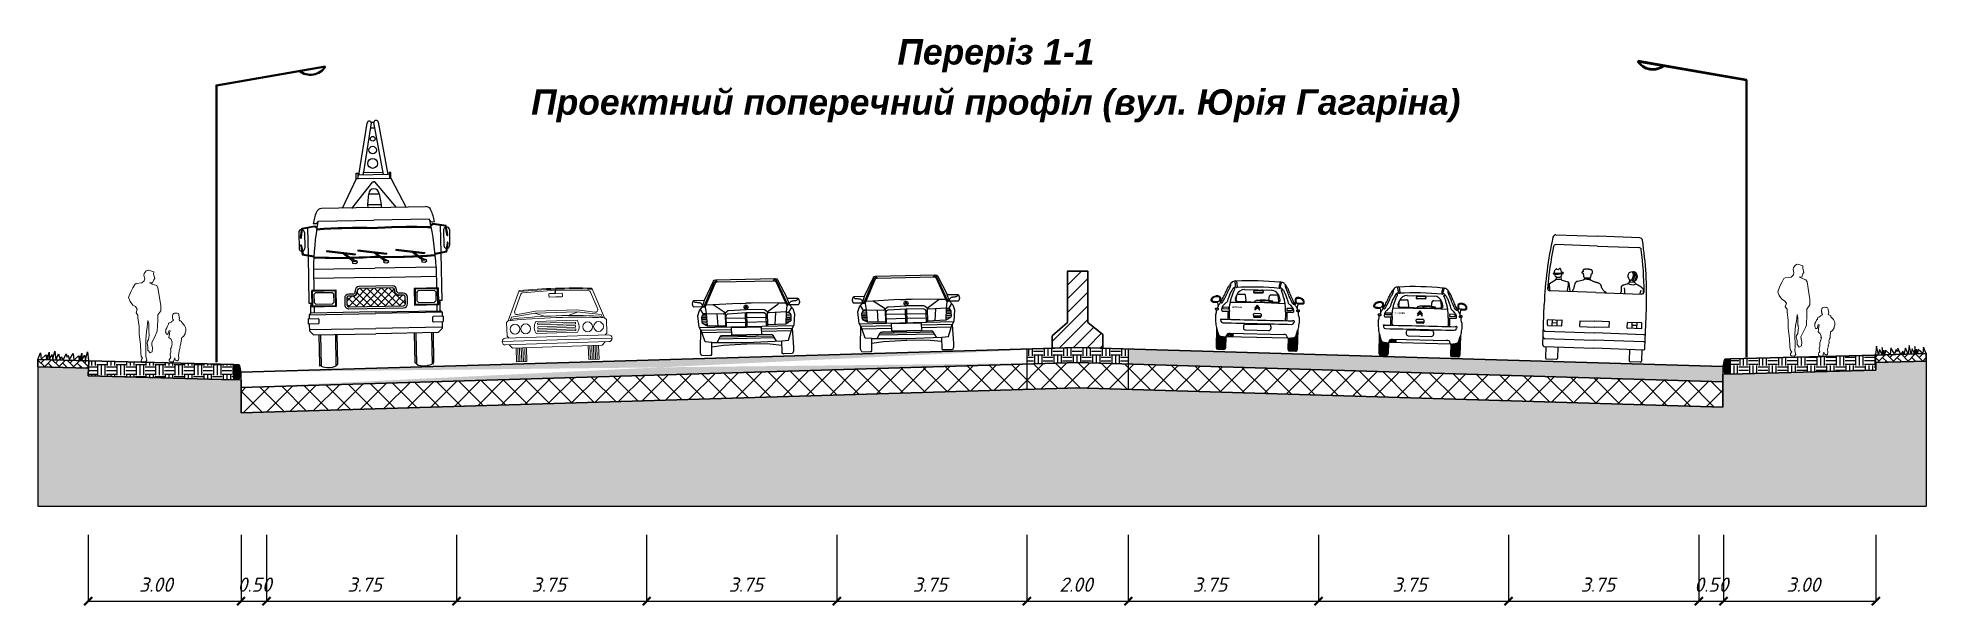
# Model space of a CAD drawing. Header units: metres. Extents: x 34785 to 38791, y 49888 to 55971.
# Drawn here: x 37484.42 to 37521.67, y 51718.9 to 51730.09 of the extents above; entities that cross this region are included whole.
import ezdxf

# ---------------------------------------------------------------- set-up
doc = ezdxf.new("R2010")
doc.units = ezdxf.units.M
doc.linetypes.add('DGN4', pattern=[96.18704, 48.09352, -24.04676, 0, -24.04676])
for name, color, linetype, lineweight in [('12000000', 251, 'Continuous', 0), ('_pk', 7, 'Continuous', 30), ('ГЕНПЛАН ПЛОЩІ', 7, 'Continuous', 0), ('Слой 1', 250, 'Continuous', 0)]:
    doc.layers.add(name, color=color, linetype=linetype, lineweight=lineweight)
doc.layers.add('штрих', color=7, linetype='Continuous', lineweight=0, true_color=0x000000)
doc.styles.add('Bm431', font='bm431i.ttf')
doc.styles.get("Standard").update_dxf_attribs({"font": 'arial.ttf'})
doc.styles.add('Строитель 001', font='isocpeur.ttf', dxfattribs={"height": 2})
pattern_1 = [(0, (37062.10273, 51766.8899), (0.1905, 0.1905), [0.1905, -0.1905]), (0, (37062.10273, 51766.96133), (0.1905, 0.1905), [0.1905, -0.1905]), (0, (37062.10273, 51767.03277), (0.1905, 0.1905), [0.1905, -0.1905]), (90, (37062.12655, 51767.05658), (-0.1905, 0.1905), [0.1905, -0.1905]), (90, (37062.19798, 51767.05658), (-0.1905, 0.1905), [0.1905, -0.1905]), (90, (37062.26942, 51767.05658), (-0.1905, 0.1905), [0.1905, -0.1905])]

msp = doc.modelspace()

# ---------------------------------------------------------------- texts
at = {"char_height": 0.5, "attachment_point": 1, "style": 'Bm431'}
for s, width, insert in [('{\\fArial|b1|i1|c204|p34;Переріз 1-1}', 4.75108, (37501.376, 51730.059)), ('{\\fArial|b1|i1|c204|p34;Проектний поперечний профіл (вул. Юрія Гагаріна)}', 18.44833, (37494.152, 51729.069))]:
    msp.add_mtext_dynamic_manual_height_columns(s, width=width, gutter_width=2, heights=[0], dxfattribs=dict(at, insert=insert))
at = {"layer": 'штрих', "color": 18, "linetype": 'DGN4', "lineweight": 0, "true_color": 0x000000, "char_height": 0.28125, "attachment_point": 1, "style": 'Строитель 001'}
for s, insert in [('{\\fISOCPEUR|b0|i1|c204|p34;3.00}', (37486.418, 51719.446)), ('{\\fISOCPEUR|b0|i1|c204|p34;0.50}', (37488.361, 51719.446)), ('{\\fISOCPEUR|b0|i1|c204|p34;3.75}', (37490.528, 51719.446)), ('{\\fISOCPEUR|b0|i1|c204|p34;3.75}', (37494.16, 51719.446)), ('{\\fISOCPEUR|b0|i1|c204|p34;3.75}', (37498.047, 51719.446)), ('{\\fISOCPEUR|b0|i1|c204|p34;3.75}', (37501.678, 51719.446)), ('{\\fISOCPEUR|b0|i1|c204|p34;2.00}', (37504.567, 51719.446)), ('{\\fISOCPEUR|b0|i1|c204|p34;3.75}', (37507.199, 51719.446)), ('{\\fISOCPEUR|b0|i1|c204|p34;3.75}', (37511.139, 51719.446)), ('{\\fISOCPEUR|b0|i1|c204|p34;3.75}', (37514.851, 51719.446)), ('{\\fISOCPEUR|b0|i1|c204|p34;0.50}', (37517.092, 51719.446)), ('{\\fISOCPEUR|b0|i1|c204|p34;3.00}', (37518.911, 51719.446))]:
    msp.add_mtext(s, dxfattribs=dict(at, insert=insert))

# ---------------------------------------------------------------- blocks, each defined once
blk = doc.blocks.new('1')
at = {"layer": 'ГЕНПЛАН ПЛОЩІ', "color": 7, "linetype": 'Continuous', "lineweight": 0}
blk.add_line((4178.65, -713.94), (4178.65, -713.54), dxfattribs=at)
at = {"layer": 'ГЕНПЛАН ПЛОЩІ', "color": 7, "linetype": 'Continuous', "lineweight": 0, "flags": 128}
for points in [[(4177.15, -713.94), (4177.26, -713.94), (4177.55, -713.94), (4177.83, -713.94), (4178.11, -713.94), (4178.65, -713.94)], [(4178.65, -713.54), (4178.65, -713.4), (4178.65, -713.12), (4178.65, -712.84), (4178.65, -712.56), (4178.65, -712.44)]]:
    blk.add_lwpolyline(points, dxfattribs=at)
at = {"layer": 'Слой 1', "color": 7, "linetype": 'Continuous', "lineweight": 0}
for p, q in [((4177.15, -713.94), (4177.15, -710.94)), ((4177.15, -710.94), (4178.22, -710.94)), ((4178.28, -710.94), (4177.15, -712.08)), ((4178, -710.94), (4177.15, -711.79)), ((4177.72, -710.94), (4177.15, -711.51)), ((4177.43, -710.94), (4177.15, -711.23)), ((4178.42, -711.09), (4177.15, -712.36)), ((4178.46, -711.33), (4177.15, -712.64)), ((4178.65, -712.44), (4178.42, -711.11)), ((4178.5, -711.58), (4177.15, -712.92)), ((4178.54, -711.82), (4177.15, -713.21)), ((4178.58, -712.06), (4177.15, -713.49)), ((4178.63, -712.3), (4177.15, -713.77)), ((4178.65, -712.56), (4177.26, -713.94)), ((4178.65, -712.84), (4177.55, -713.94)), ((4178.65, -713.12), (4177.83, -713.94)), ((4178.65, -713.4), (4178.11, -713.94))]:
    blk.add_line(p, q, dxfattribs=at)
at = {"layer": 'Слой 1', "color": 7, "linetype": 'Continuous', "lineweight": 0, "extrusion": (0, 0, -1)}
blk.add_arc((-4178.22, -711.14), 0.2, 90, 170.1128, dxfattribs=at)
blk = doc.blocks.new('23ук_2')
at = {"layer": '12000000', "color": 0, "linetype": 'Continuous', "lineweight": -2, "ltscale": 100}
for p, q in [((-0.07, 0.1473), (-0.0693, 0.1513)), ((-0.0693, 0.1513), (-0.0654, 0.1563)), ((-0.0654, 0.1563), (-0.0618, 0.1581)), ((-0.0607, 0.1581), (-0.0505, 0.1547)), ((-0.0505, 0.1547), (-0.0508, 0.1499)), ((-0.0508, 0.1499), (-0.0486, 0.1415)), ((-0.1002, 0.1038), (-0.0957, 0.115)), ((-0.0957, 0.115), (-0.0916, 0.123)), ((-0.0916, 0.123), (-0.0881, 0.1299)), ((-0.0881, 0.1299), (-0.0852, 0.1313)), ((-0.0852, 0.1313), (-0.0738, 0.1328)), ((-0.0738, 0.1328), (-0.0693, 0.1368)), ((-0.0684, 0.1409), (-0.07, 0.1473)), ((-0.0693, 0.1368), (-0.0684, 0.1409)), ((-0.0529, 0.1328), (-0.058, 0.1333)), ((-0.058, 0.1333), (-0.0534, 0.1304)), ((-0.0534, 0.1304), (-0.0444, 0.1275)), ((-0.0505, 0.139), (-0.0529, 0.1328)), ((-0.0486, 0.1415), (-0.0505, 0.139)), ((-0.0444, 0.1275), (-0.0423, 0.1231)), ((-0.0423, 0.1231), (-0.0368, 0.0883)), ((-0.0973, 0.0964), (-0.1002, 0.1038)), ((-0.092, 0.0892), (-0.0973, 0.0964)), ((-0.0868, 0.086), (-0.092, 0.0892)), ((-0.083, 0.0813), (-0.0868, 0.086)), ((-0.0855, 0.0738), (-0.083, 0.0813)), ((-0.0366, 0.078), (-0.0425, 0.0695)), ((-0.0368, 0.0883), (-0.0366, 0.078)), ((-0.0818, 0.0692), (-0.0855, 0.0738)), ((-0.0818, 0.064), (-0.0818, 0.0692)), ((-0.0796, 0.047), (-0.0818, 0.064)), ((-0.0793, 0.032), (-0.0796, 0.047)), ((-0.0634, 0.0455), (-0.065, 0.0372)), ((-0.062, 0.0589), (-0.0634, 0.0455)), ((-0.0604, 0.0526), (-0.062, 0.0589)), ((-0.0602, 0.037), (-0.0604, 0.0526)), ((-0.0437, 0.0377), (-0.0457, 0.033)), ((-0.0427, 0.0586), (-0.0437, 0.0377)), ((-0.0425, 0.0695), (-0.0427, 0.0586)), ((-0.027, 0.0374), (-0.0272, 0.0354)), ((-0.0269, 0.041), (-0.027, 0.0374)), ((-0.025, 0.0445), (-0.0269, 0.041)), ((-0.0237, 0.0474), (-0.025, 0.0445)), ((-0.0218, 0.05), (-0.0237, 0.0474)), ((-0.0214, 0.0517), (-0.0218, 0.05)), ((-0.0213, 0.0531), (-0.0214, 0.0517)), ((-0.0192, 0.0539), (-0.0213, 0.0531)), ((-0.0213, 0.0363), (-0.0202, 0.039)), ((-0.0202, 0.039), (-0.0181, 0.0383)), ((-0.0157, 0.0554), (-0.0192, 0.0539)), ((-0.0181, 0.0383), (-0.0181, 0.0372)), ((-0.0154, 0.0568), (-0.0157, 0.0554)), ((-0.013, 0.0578), (-0.0154, 0.0568)), ((-0.0132, 0.0703), (-0.0138, 0.0677)), ((-0.0138, 0.0677), (-0.0138, 0.0661)), ((-0.0138, 0.0661), (-0.0137, 0.065)), ((-0.0137, 0.065), (-0.0135, 0.0641)), ((-0.0135, 0.0641), (-0.0133, 0.0632)), ((-0.0133, 0.0632), (-0.013, 0.0611)), ((-0.0118, 0.0718), (-0.0132, 0.0703)), ((-0.013, 0.0611), (-0.0119, 0.0591)), ((-0.0119, 0.0591), (-0.013, 0.0578)), ((-0.0109, 0.0723), (-0.0118, 0.0718)), ((-0.0099, 0.0728), (-0.0109, 0.0723)), ((-0.0081, 0.0733), (-0.0099, 0.0728)), ((-0.0062, 0.0729), (-0.0081, 0.0733)), ((-0.0045, 0.0733), (-0.0062, 0.0729)), ((-0.0045, 0.0729), (-0.0045, 0.0733)), ((-0.0017, 0.0722), (-0.0045, 0.0729)), ((-0.001, 0.0707), (-0.0017, 0.0722)), ((-0.0008, 0.0697), (-0.001, 0.0707)), ((-0.0003, 0.0644), (-0.0008, 0.0697)), ((-0.0007, 0.06), (-0.0001, 0.0604)), ((0.0002, 0.0582), (-0.0007, 0.06)), ((0.0001, 0.064), (-0.0003, 0.0644)), ((-0.0001, 0.0604), (0.0004, 0.0624)), ((0.0004, 0.0624), (0.0001, 0.064)), ((0.0022, 0.0577), (0.0002, 0.0582)), ((0.0045, 0.0565), (0.0022, 0.0577)), ((0.0047, 0.0544), (0.0045, 0.0565)), ((0.01, 0.0491), (0.0047, 0.0544)), ((0.012, 0.0448), (0.01, 0.0491)), ((0.0114, 0.0344), (0.0125, 0.0384)), ((0.0128, 0.0423), (0.012, 0.0448)), ((0.0125, 0.0384), (0.0128, 0.0423)), ((-0.0768, 0.0114), (-0.0793, 0.032)), ((-0.0763, -0.0048), (-0.0768, 0.0114)), ((-0.065, 0.0372), (-0.0661, 0.0206)), ((-0.0661, 0.0206), (-0.066, -0.0036)), ((-0.0636, 0.0142), (-0.063, 0.0176)), ((-0.0621, 0.0073), (-0.0636, 0.0142)), ((-0.063, 0.0176), (-0.0606, 0.0215)), ((-0.062, 0.0043), (-0.0621, 0.0073)), ((-0.062, 0), (-0.062, 0.0043)), ((-0.0606, 0.0215), (-0.0599, 0.0288)), ((-0.0594, 0.0356), (-0.0602, 0.037)), ((-0.0601, 0.0343), (-0.0594, 0.0356)), ((-0.0593, 0.0318), (-0.0601, 0.0343)), ((-0.0599, 0.0288), (-0.0593, 0.0318)), ((-0.0479, 0.0278), (-0.0545, 0.0151)), ((-0.0545, 0.0151), (-0.054, 0.0104)), ((-0.054, 0.0104), (-0.0529, 0.0046)), ((-0.0529, 0.0046), (-0.0534, -0.0032)), ((-0.0457, 0.033), (-0.0479, 0.0278)), ((-0.0272, 0.0354), (-0.0262, 0.0337)), ((-0.0262, 0.0337), (-0.0254, 0.0316)), ((-0.0254, 0.0316), (-0.0239, 0.0313)), ((-0.0239, 0.0313), (-0.0231, 0.0314)), ((-0.0231, 0.0314), (-0.0222, 0.0315)), ((-0.0222, 0.0315), (-0.022, 0.0333)), ((-0.022, 0.0333), (-0.0213, 0.0363)), ((-0.0199, 0.0284), (-0.0205, 0.0249)), ((-0.0205, 0.0249), (-0.0176, 0.0222)), ((-0.0195, 0.0316), (-0.0199, 0.0284)), ((-0.0192, 0.0343), (-0.0195, 0.0316)), ((-0.0181, 0.0372), (-0.0192, 0.0343)), ((-0.0176, 0.0222), (-0.0163, 0.0217)), ((-0.0165, 0.0049), (-0.0173, 0.0029)), ((-0.0173, 0.0029), (-0.017, 0)), ((-0.017, 0), (-0.017, -0.004)), ((-0.0152, 0.0089), (-0.0165, 0.0049)), ((-0.0163, 0.0217), (-0.0144, 0.0161)), ((-0.0141, 0.0126), (-0.0152, 0.0089)), ((-0.0144, 0.0161), (-0.0149, 0.0142)), ((-0.0149, 0.0142), (-0.0141, 0.0126)), ((-0.0004, -0.0013), (0.0004, 0.0013)), ((0.0004, 0.0013), (0.0012, 0.0033)), ((0.0009, 0.0062), (0.0014, 0.0088)), ((0.0014, 0.0046), (0.0009, 0.0062)), ((0.0012, 0.0033), (0.0014, 0.0046)), ((0.0014, 0.0088), (0.002, 0.0107)), ((0.002, 0.0107), (0.003, 0.0126)), ((0.003, 0.0155), (0.0036, 0.0169)), ((0.003, 0.0126), (0.003, 0.0155)), ((0.0036, 0.0169), (0.0042, 0.0228)), ((0.0042, 0.0228), (0.0046, 0.0257)), ((0.0046, 0.0257), (0.0051, 0.0253)), ((0.0051, 0.0253), (0.0079, 0.0273)), ((0.0079, 0.0273), (0.0112, 0.0324)), ((0.0112, 0.0324), (0.0114, 0.0344)), ((-0.0751, -0.012), (-0.0763, -0.0048)), ((-0.0752, -0.021), (-0.0747, -0.0183)), ((-0.0732, -0.0229), (-0.0752, -0.021)), ((-0.0726, -0.015), (-0.0751, -0.012)), ((-0.0747, -0.0183), (-0.0726, -0.015)), ((-0.067, -0.023), (-0.0732, -0.0229)), ((-0.0643, -0.0198), (-0.067, -0.023)), ((-0.066, -0.0036), (-0.0663, -0.0126)), ((-0.0663, -0.0126), (-0.0643, -0.0198)), ((-0.0579, -0.0053), (-0.062, 0)), ((-0.0534, -0.0032), (-0.0579, -0.0053)), ((-0.0191, -0.0167), (-0.0199, -0.019)), ((-0.0199, -0.019), (-0.0199, -0.0214)), ((-0.0199, -0.0214), (-0.0176, -0.0225)), ((-0.017, -0.0144), (-0.0191, -0.0167)), ((-0.017, -0.004), (-0.0181, -0.0073)), ((-0.0181, -0.0073), (-0.0178, -0.0128)), ((-0.0178, -0.0128), (-0.017, -0.0144)), ((-0.0176, -0.0225), (-0.0143, -0.023)), ((-0.0143, -0.023), (-0.012, -0.023)), ((-0.012, -0.023), (-0.0114, -0.0223)), ((-0.0114, -0.0223), (-0.0108, -0.0206)), ((-0.0108, -0.0196), (-0.0096, -0.0171)), ((-0.0108, -0.0206), (-0.0108, -0.0196)), ((-0.0096, -0.0171), (-0.009, -0.0151)), ((-0.009, -0.0151), (-0.0087, -0.0172)), ((-0.0087, -0.0172), (-0.0081, -0.0191)), ((-0.0081, -0.0191), (-0.0061, -0.0203)), ((-0.0061, -0.0203), (-0.005, -0.0209)), ((-0.005, -0.0209), (-0.0036, -0.0207)), ((-0.0036, -0.0207), (-0.0018, -0.019)), ((-0.0018, -0.0099), (-0.0001, -0.0024)), ((-0.0014, -0.0155), (-0.0018, -0.0099)), ((-0.0018, -0.019), (-0.0014, -0.0155)), ((-0.0001, -0.0024), (-0.0004, -0.0013))]:
    blk.add_line(p, q, dxfattribs=at)
blk = doc.blocks.new('*U251')
at = {"color": 0, "lineweight": -2}
for p, q in [((-3738, 3204), (-2811, 5523)), ((-21, 5474), (-67, 5207)), ((21, 5474), (-23, 5208)), ((3738, 3204), (2811, 5523)), ((-3872, 3071), (-3738, 3204)), ((-3872, 2003), (-3872, 3071)), ((-3605, 3204), (-3471, 3471)), ((-3580, 3216), (-3338, 3338)), ((-3471, 3471), (-1602, 3738)), ((-1694, 3724), (-908, 3462)), ((-1602, 3738), (0, 3738)), ((-1602, 3071), (1602, 3071)), ((-1469, 2937), (1469, 2937)), ((-1469, 2804), (-1469, 2937)), ((1602, 3738), (0, 3738)), ((1693, 3724), (908, 3462)), ((1469, 2937), (1469, 2804)), ((3471, 3471), (1602, 3738)), ((3580, 3216), (3338, 3338)), ((3471, 3471), (3605, 3204)), ((3872, 3071), (3738, 3204)), ((3872, 2003), (3872, 3071)), ((-4272, 1602), (4272, 1602)), ((-4005, 1869), (4005, 1869)), ((-3738, 1869), (-3872, 2003)), ((1602, 2136), (-1602, 2136)), ((1469, 2804), (-1469, 2804)), ((-1469, 2670), (1469, 2670)), ((-1469, 2537), (-1469, 2670)), ((1469, 2537), (-1469, 2537)), ((-1469, 2403), (1469, 2403)), ((-1469, 2270), (-1469, 2403)), ((1469, 2270), (-1469, 2270)), ((1469, 2670), (1469, 2537)), ((1469, 2403), (1469, 2270)), ((3738, 1869), (3872, 2003)), ((4005, 1335), (-4005, 1335)), ((-3738, 1335), (-3471, 1068)), ((-3471, 1068), (3471, 1068)), ((-3204, 1068), (-3204, 0)), ((-3204, 0), (-2403, 0)), ((-3071, 1068), (-3071, 0)), ((-2937, 0), (-2937, 1068)), ((-2804, 1068), (-2804, 0)), ((-2670, 0), (-2670, 1068)), ((-2537, 1068), (-2537, 0)), ((-2403, 0), (-2403, 1068)), ((2403, 0), (2403, 1068)), ((3204, 0), (2403, 0)), ((2537, 0), (2537, 1068)), ((2670, 1068), (2670, 0)), ((2804, 0), (2804, 1068)), ((2937, 1068), (2937, 0)), ((3071, 0), (3071, 1068)), ((3204, 1068), (3204, 0)), ((3471, 1068), (3738, 1335))]:
    blk.add_line(p, q, dxfattribs=at)
at = {"color": 0, "lineweight": -2, "flags": 128}
for points in [[(-2712, 5231), (-3228, 3889)], [(0, 5474), (-2563, 5346)], [(-534, 5007), (-534, 5140)], [(-467, 5207), (0, 5207)], [(0, 4940), (-467, 4940)], [(467, 5207), (0, 5207)], [(0, 4940), (467, 4940)], [(1, 5474), (2564, 5345)], [(534, 5007), (534, 5140)], [(2713, 5230), (3228, 3888)], [(-3006, 3656), (-1602, 3872), (0, 3872)], [(3006, 3654), (1602, 3871), (0, 3872)]]:
    blk.add_lwpolyline(points, dxfattribs=at)
at = {"color": 0, "lineweight": -2}
for centre in [(-3247, 2537), (-2406, 2537), (2406, 2537), (3247, 2537)]:
    blk.add_circle(centre, 380, dxfattribs=at)
for centre, radius, start, end in [((0, -43200), 48732, 86.65721, 93.3419), ((0, -43124), 48732, 86.69396, 93.3033), ((-2537, 5159), 189, 97.4497, 154.9311), ((-467, 5140), 66.8, 93.60832, 178.1081), ((-467, 5007), 66.8, 184.4192, 266.4386), ((467, 5140), 66.8, 1.89193, 86.39168), ((467, 5007), 66.8, 273.5614, 355.5808), ((2537, 5157), 189, 25.04208, 82.52346), ((0, -49066), 52403, 85.90918, 94.09081), ((67, -39987), 43458, 90.08801, 94.49321), ((-3043, 3842), 189, 166.5724, 279.9572), ((-868, 2603), 870, 147.5288, 212.4712), ((-67, -39987), 43458, 85.50679, 89.91199), ((868, 2603), 870, 327.5288, 32.47119), ((3043, 3841), 189, 260.016, 13.40079), ((-4005, 1602), 267, 90, 270), ((4005, 1602), 267, 270, 90)]:
    blk.add_arc(centre, radius, start, end, dxfattribs=at)
blk = doc.blocks.new('GRUA_L')
for p, q in [((0.828, 4.691), (1.052, 5.957)), ((1.152, 5.957), (0.927, 4.714)), ((1.14, 5.838), (1.23, 5.838)), ((1.145, 5.979), (1.218, 5.979)), ((1.427, 4.691), (1.216, 5.971)), ((1.323, 5.971), (1.534, 4.691)), ((0.761, 4.602), (0.761, 4.74)), ((0.761, 4.74), (0.798, 4.74)), ((0.798, 4.74), (0.798, 4.59)), ((1.534, 4.691), (0.828, 4.691)), ((0.924, 4.747), (1.424, 4.747)), ((1.608, 4.74), (1.571, 4.74)), ((1.571, 4.74), (1.571, 4.59)), ((1.608, 4.602), (1.608, 4.74)), ((0.761, 4.602), (0.4, 3.879)), ((0.636, 3.879), (1.16, 4.515)), ((1.185, 4.602), (0.761, 4.602)), ((1.035, 3.963), (1.06, 4.224)), ((1.06, 4.224), (1.309, 4.224)), ((1.16, 4.515), (1.185, 4.515)), ((1.185, 4.602), (1.608, 4.602)), ((1.216, 4.515), (1.185, 4.515)), ((1.733, 3.879), (1.216, 4.515)), ((1.309, 4.224), (1.359, 3.963)), ((1.608, 4.602), (1.969, 3.879)), ((1.17, 3.888), (-0.1, 3.888)), ((1.035, 3.888), (1.035, 3.963)), ((1.359, 3.888), (1.035, 3.888)), ((1.048, 3.963), (1.359, 3.963)), ((1.17, 3.888), (2.441, 3.888)), ((1.359, 3.963), (1.359, 3.888)), ((-0.671, 3.315), (-0.671, 2.927)), ((-0.629, 3.195), (-0.593, 3.415)), ((-0.609, 3.19), (-0.575, 3.399)), ((-0.593, 3.415), (-0.275, 3.473)), ((-0.575, 3.399), (-0.278, 3.451)), ((-0.575, 3.399), (-0.575, 3.381)), ((-0.531, 3.315), (-0.531, 2.927)), ((-0.452, 3.421), (-0.452, 2.761)), ((-0.234, 3.518), (-0.315, 3.518)), ((-0.278, 3.451), (-0.226, 3.416)), ((-0.275, 3.473), (-0.222, 3.437)), ((-0.234, 3.518), (-0.185, 3.581)), ((-0.185, 3.581), (1.17, 3.581)), ((2.526, 3.581), (1.17, 3.581)), ((2.575, 3.518), (2.526, 3.581)), ((2.615, 3.473), (2.562, 3.437)), ((2.618, 3.451), (2.566, 3.416)), ((2.575, 3.518), (2.656, 3.518)), ((2.933, 3.415), (2.615, 3.473)), ((2.916, 3.399), (2.618, 3.451)), ((2.793, 3.421), (2.793, 2.761)), ((2.871, 3.315), (2.871, 2.927)), ((2.915, 3.399), (2.915, 3.381)), ((2.95, 3.19), (2.916, 3.399)), ((2.969, 3.195), (2.933, 3.415)), ((3.012, 3.315), (3.012, 2.927)), ((-0.629, 2.986), (-0.593, 2.767)), ((-0.609, 2.991), (-0.575, 2.782)), ((-0.575, 2.782), (-0.311, 2.737)), ((0.003, 2.856), (0.003, 2.837)), ((0.707, 2.758), (0.003, 2.856)), ((0.003, 2.837), (0.405, 2.782)), ((0.379, 2.803), (0.405, 2.782)), ((0.395, 2.799), (0.379, 2.803)), ((0.716, 2.58), (0.395, 2.799)), ((0.405, 2.782), (0.654, 2.58)), ((0.425, 2.779), (0.698, 2.741)), ((0.767, 2.856), (0.767, 2.837)), ((1.471, 2.758), (0.767, 2.856)), ((0.767, 2.837), (1.169, 2.782)), ((1.143, 2.803), (1.169, 2.782)), ((1.159, 2.799), (1.143, 2.803)), ((1.48, 2.58), (1.159, 2.799)), ((1.169, 2.782), (1.418, 2.58)), ((1.189, 2.779), (1.462, 2.741)), ((2.399, 2.758), (1.696, 2.856)), ((1.696, 2.856), (1.696, 2.837)), ((1.696, 2.837), (2.098, 2.782)), ((2.088, 2.799), (2.072, 2.803)), ((2.072, 2.803), (2.098, 2.782)), ((2.408, 2.58), (2.088, 2.799)), ((2.098, 2.782), (2.346, 2.58)), ((2.118, 2.779), (2.391, 2.741)), ((2.916, 2.782), (2.652, 2.737)), ((2.95, 2.991), (2.916, 2.782)), ((2.969, 2.986), (2.933, 2.767)), ((-0.593, 2.767), (-0.313, 2.716)), ((-0.452, 2.741), (-0.452, 1.586)), ((-0.33, 2.408), (1.17, 2.408)), ((-0.33, 2.408), (-0.33, 1.897)), ((0.638, 2.536), (0.63, 2.599)), ((0.704, 2.526), (0.638, 2.536)), ((0.654, 2.622), (0.737, 2.593)), ((0.716, 2.58), (0.654, 2.58)), ((0.707, 2.758), (0.698, 2.741)), ((0.742, 2.546), (0.704, 2.526)), ((0.737, 2.593), (0.742, 2.546)), ((2.67, 2.408), (1.17, 2.408)), ((1.402, 2.536), (1.394, 2.599)), ((1.468, 2.526), (1.402, 2.536)), ((1.418, 2.622), (1.501, 2.593)), ((1.48, 2.58), (1.418, 2.58)), ((1.471, 2.758), (1.462, 2.741)), ((1.506, 2.546), (1.468, 2.526)), ((1.501, 2.593), (1.506, 2.546)), ((2.33, 2.536), (2.323, 2.599)), ((2.397, 2.526), (2.33, 2.536)), ((2.408, 2.58), (2.346, 2.58)), ((2.347, 2.622), (2.429, 2.593)), ((2.399, 2.758), (2.391, 2.741)), ((2.435, 2.546), (2.397, 2.526)), ((2.429, 2.593), (2.435, 2.546)), ((2.933, 2.767), (2.653, 2.716)), ((2.67, 2.408), (2.67, 1.897)), ((2.793, 2.741), (2.793, 1.586)), ((-0.378, 1.897), (0.214, 1.897)), ((-0.378, 1.488), (-0.378, 1.888)), ((-0.358, 1.508), (-0.358, 1.877)), ((-0.358, 1.877), (0.194, 1.877)), ((1.17, 2.182), (-0.33, 2.182)), ((0.194, 1.877), (0.194, 1.508)), ((0.214, 1.897), (0.214, 1.488)), ((0.682, 1.868), (0.682, 1.847)), ((1.596, 1.968), (0.782, 1.968)), ((1.17, 2.182), (2.67, 2.182)), ((1.696, 1.847), (1.696, 1.868)), ((2.718, 1.897), (2.126, 1.897)), ((2.126, 1.897), (2.126, 1.488)), ((2.698, 1.877), (2.146, 1.877)), ((2.146, 1.877), (2.146, 1.508)), ((2.698, 1.508), (2.698, 1.877)), ((2.718, 1.488), (2.718, 1.888)), ((-0.452, 1.586), (-0.388, 1.586)), ((-0.378, 1.606), (-0.411, 1.537)), ((-0.411, 1.339), (-0.411, 1.537)), ((0.214, 1.488), (-0.378, 1.488)), ((0.194, 1.508), (-0.358, 1.508)), ((-0.33, 1.488), (-0.33, 1.339)), ((-0.278, 1.837), (-0.318, 1.797)), ((-0.318, 1.588), (-0.318, 1.797)), ((-0.318, 1.588), (-0.278, 1.548)), ((-0.278, 1.837), (0.114, 1.837)), ((0.114, 1.548), (-0.278, 1.548)), ((0.154, 1.797), (0.114, 1.837)), ((0.114, 1.548), (0.154, 1.588)), ((0.154, 1.797), (0.154, 1.588)), ((0.423, 1.687), (0.423, 1.526)), ((0.622, 1.787), (0.523, 1.787)), ((0.523, 1.426), (1.855, 1.426)), ((1.855, 1.787), (1.756, 1.787)), ((1.955, 1.526), (1.955, 1.687)), ((2.126, 1.488), (2.718, 1.488)), ((2.146, 1.508), (2.698, 1.508)), ((2.186, 1.797), (2.226, 1.837)), ((2.186, 1.797), (2.186, 1.588)), ((2.226, 1.548), (2.186, 1.588)), ((2.618, 1.837), (2.226, 1.837)), ((2.226, 1.548), (2.618, 1.548)), ((2.618, 1.837), (2.658, 1.797)), ((2.658, 1.588), (2.618, 1.548)), ((2.658, 1.588), (2.658, 1.797)), ((2.67, 1.488), (2.67, 1.339)), ((2.718, 1.606), (2.751, 1.537)), ((2.793, 1.586), (2.728, 1.586)), ((2.751, 1.339), (2.751, 1.537)), ((-0.478, 1.204), (-0.478, 1.071)), ((-0.478, 1.204), (-0.239, 1.204)), ((-0.239, 1.071), (-0.478, 1.071)), ((-0.455, 1.299), (-0.415, 1.339)), ((-0.455, 1.299), (1.17, 1.299)), ((-0.455, 1.299), (-0.455, 1.204)), ((-0.455, 1.071), (-0.455, 0.905)), ((-0.455, 0.937), (1.17, 0.937)), ((1.17, 1.339), (-0.415, 1.339)), ((-0.239, 1.204), (-0.219, 1.184)), ((-0.219, 1.091), (-0.239, 1.071)), ((-0.219, 1.184), (-0.219, 1.091)), ((1.17, 1.339), (2.755, 1.339)), ((2.795, 1.299), (1.17, 1.299)), ((2.795, 0.937), (1.17, 0.937)), ((2.58, 1.204), (2.56, 1.184)), ((2.56, 1.184), (2.56, 1.091)), ((2.56, 1.091), (2.58, 1.071)), ((2.818, 1.204), (2.58, 1.204)), ((2.58, 1.071), (2.818, 1.071)), ((2.795, 1.299), (2.755, 1.339)), ((2.795, 1.299), (2.795, 1.204)), ((2.795, 1.071), (2.795, 0.905)), ((2.818, 1.204), (2.818, 1.071)), ((-0.455, 0.905), (-0.355, 0.805)), ((-0.355, 0.805), (1.17, 0.805)), ((-0.226, 0.805), (-0.226, 0.08)), ((-0.186, 0.805), (-0.186, 0.04)), ((0.186, 0.04), (0.186, 0.805)), ((0.226, 0.08), (0.226, 0.805)), ((2.695, 0.805), (1.17, 0.805)), ((2.114, 0.08), (2.114, 0.805)), ((2.154, 0.04), (2.154, 0.805)), ((2.527, 0.805), (2.527, 0.04)), ((2.567, 0.805), (2.567, 0.08)), ((2.795, 0.905), (2.695, 0.805)), ((-0.186, 0.04), (-0.226, 0.08)), ((-0.206, 0.04), (-0.226, 0.06)), ((0.186, 0.04), (0.226, 0.08)), ((2.154, 0.04), (2.114, 0.08)), ((2.527, 0.04), (2.567, 0.08)), ((2.547, 0.04), (2.567, 0.06))]:
    blk.add_line(p, q)
at = {"color": 0}
for p, q in [((0.514, 1.477), (0.955, 1.918)), ((0.69, 1.476), (1.131, 1.918)), ((0.732, 1.872), (0.778, 1.918)), ((1.245, 1.476), (0.803, 1.918)), ((0.867, 1.476), (1.308, 1.918)), ((1.421, 1.476), (0.98, 1.918)), ((1.044, 1.476), (1.485, 1.918)), ((1.598, 1.476), (1.157, 1.918)), ((1.22, 1.476), (1.638, 1.894)), ((1.775, 1.476), (1.334, 1.918)), ((1.905, 1.523), (1.51, 1.918)), ((0.473, 1.612), (0.597, 1.737)), ((0.537, 1.476), (0.473, 1.541)), ((0.714, 1.476), (0.479, 1.712)), ((0.891, 1.476), (0.63, 1.738)), ((1.068, 1.476), (0.727, 1.817)), ((1.397, 1.476), (1.684, 1.764)), ((1.574, 1.476), (1.835, 1.737)), ((1.751, 1.476), (1.905, 1.631)), ((1.903, 1.702), (1.87, 1.735))]:
    blk.add_line(p, q, dxfattribs=at)
blk.add_lwpolyline([(0.732, 1.868), (0.732, 1.847, -0.414214), (0.622, 1.737), (0.523, 1.737, 0.414214), (0.473, 1.687), (0.473, 1.526, 0.414214), (0.523, 1.476), (1.855, 1.476, 0.414214), (1.905, 1.526), (1.905, 1.687, 0.414214), (1.855, 1.737), (1.756, 1.737, -0.414214), (1.646, 1.847), (1.646, 1.868, 0.414214), (1.596, 1.918), (0.782, 1.918, 0.414214)], format="xyb", close=True)
for centre, radius in [((1.181, 5.57), 0.057), ((1.167, 4.968), 0.12), ((1.174, 5.295), 0.0912)]:
    blk.add_circle(centre, radius)
for centre, radius, start, end in [((1.102, 5.955), 0.05, 2.7829, 177.2171), ((1.27, 5.965), 0.0539, 6.005, 173.995), ((1.421, 4.63), 0.6, 170.3843, 174.214), ((1.421, 4.63), 0.5, 170.3843, 173.0508), ((1.185, 4.224), 0.125, 0, 180), ((0.885, 3.314), 1.217, 156.3196, 170.3658), ((-0.1, 3.746), 0.142, 90, 156.3195), ((2.441, 3.746), 0.142, 23.6805, 90), ((1.456, 3.314), 1.217, 9.6342, 23.6804), ((-0.601, 3.315), 0.0702, 87.1367, 180), ((-0.601, 3.315), 0.0702, 0, 70.7557), ((7, 2.159), 7.334, 168.9491, 178.0521), ((0.542, -11.426), 14.835, 87.575, 92.9896), ((0.542, -11.426), 14.815, 87.575, 92.9896), ((1.798, -11.426), 14.835, 87.0104, 92.425), ((1.798, -11.426), 14.815, 87.0104, 92.425), ((-4.66, 2.159), 7.334, 1.9479, 11.0509), ((2.942, 3.315), 0.0702, 109.2443, 180), ((2.942, 3.315), 0.0702, 0, 92.8633), ((-0.601, 2.927), 0.0702, 180, 0), ((-0.621, 3.186), 0.0125, 129.0597, 21.8809), ((-0.621, 2.996), 0.0125, 338.1191, 230.9403), ((2.942, 2.927), 0.0702, 180, 0), ((2.961, 3.186), 0.0125, 158.1191, 50.9403), ((2.961, 2.996), 0.0125, 309.0597, 201.8809), ((0.542, 17.501), 14.835, 266.6876, 272.425), ((0.542, 17.501), 14.815, 266.6876, 272.425), ((1.798, 17.501), 14.835, 267.575, 268.0835), ((1.798, 17.501), 14.815, 267.575, 267.981), ((1.798, 17.501), 14.815, 268.1265, 271.5891), ((1.798, 17.501), 14.835, 268.2476, 271.6793), ((1.798, 17.501), 14.815, 271.7247, 273.3124), ((1.798, 17.501), 14.835, 271.8306, 273.3124), ((0.622, 1.847), 0.11, 270, 0), ((0.622, 1.847), 0.06, 270, 0), ((0.782, 1.868), 0.1, 90, 180), ((0.782, 1.868), 0.05, 90, 180), ((1.596, 1.868), 0.1, 0, 90), ((1.596, 1.868), 0.05, 0, 90), ((1.756, 1.847), 0.11, 180, 270), ((1.756, 1.847), 0.06, 180, 270), ((0.523, 1.687), 0.1, 90, 180), ((0.523, 1.526), 0.1, 180, 270), ((1.855, 1.687), 0.1, 0, 90), ((1.855, 1.526), 0.1, 270, 0), ((0, 0.453), 0.453, 245.7543, 294.2457), ((2.34, 0.453), 0.453, 245.7543, 294.2457)]:
    blk.add_arc(centre, radius, start, end)
blk = doc.blocks.new('*X243')
at = {"color": 0}
for p, q in [((5.2, 89.5), (14.9, 89.5)), ((8.3, 93.4), (14.8, 93.4)), ((3.8, 85.6), (15.1, 85.6)), ((3.8, 81.7), (15.2, 81.7)), ((3.9, 77.8), (15.4, 77.8)), ((4.5, 73.9), (15.5, 73.9)), ((9.9, 70), (15.7, 70))]:
    blk.add_line(p, q, dxfattribs=at)
blk = doc.blocks.new('*X244')
at = {"color": 0}
for p, q in [((196.3, 89.5), (206, 89.5)), ((196.4, 93.4), (202.9, 93.4)), ((195.5, 70), (201.3, 70)), ((195.7, 73.9), (206.6, 73.9)), ((195.8, 77.8), (207.3, 77.8)), ((196, 81.7), (207.3, 81.7)), ((196.1, 85.6), (207.4, 85.6))]:
    blk.add_line(p, q, dxfattribs=at)
blk = doc.blocks.new('A$C565D5DA5')
for p, q in [((25.9, 110.1), (51.6, 167.3)), ((51.6, 167.3), (55.3, 169)), ((57.2, 166.6), (53.5, 171.4)), ((58.2, 166.6), (54.5, 171.4)), ((186, 166.6), (189.7, 171.4)), ((187, 166.6), (190.7, 171.4)), ((192.5, 167.3), (188.8, 169)), ((218.3, 110.1), (192.5, 167.3)), ((24.8, 94), (18.1, 105)), ((22.7, 110.8), (28.1, 126.1)), ((22.7, 110.8), (29, 109.5)), ((31.2, 95), (32.3, 67.4)), ((55.6, 94.1), (57.2, 66.9)), ((74.1, 96.2), (74.1, 63.8)), ((120.5, 102.4), (122.1, 103.3)), ((120.8, 63.8), (120.8, 95.3)), ((123.7, 102.4), (122.1, 103.3)), ((123.4, 63.8), (123.4, 95.3)), ((170, 96.2), (170, 63.8)), ((188.6, 94.1), (187, 66.9)), ((212.9, 95), (211.9, 67.4)), ((212.9, 95), (211.9, 67.4)), ((221.4, 110.8), (215.2, 109.5)), ((221.4, 110.8), (216.1, 126.1)), ((219.4, 94), (226.1, 105)), ((14.6, 63.8), (229.6, 63.8)), ((17.6, 58), (87.5, 58)), ((17.9, 57.4), (20.7, 50.6)), ((19.9, 52.4), (87.5, 52.4)), ((32.3, 67.4), (74.1, 66.5)), ((76.5, 83.9), (120.8, 83.9)), ((76.5, 73.9), (120.8, 73.9)), ((123.4, 83.9), (167.7, 83.9)), ((123.4, 73.9), (167.7, 73.9)), ((156.6, 58), (226.6, 58)), ((156.6, 52.4), (224.2, 52.4)), ((211.9, 67.4), (170, 66.5)), ((223.4, 50.6), (226.3, 57.4)), ((42.4, 29.4), (122.1, 27.6)), ((59, 37.3), (185.2, 37.3)), ((61.4, 41.4), (182.8, 41.4)), ((122.1, 27.6), (201.7, 29.4))]:
    blk.add_line(p, q)
for points in [[(18.6, 0), (16.4, 5.5), (16.3, 13.8), (17.9, 57.4), (14.3, 64.3), (11.9, 90.6), (15.9, 102.4), (22.7, 110.8), (3.5, 110.6, -0.331206), (1.5, 112), (0, 116.8, -0.154514), (0, 118), (2, 124.4, -0.322823), (3.9, 125.8), (28.1, 126.1), (49, 168.6, -0.285788), (53.5, 171.4), (190.7, 171.4, -0.285788), (195.2, 168.6), (216.1, 126.1), (240.2, 125.8, -0.322823), (242.1, 124.4), (244.2, 118, -0.154514), (244.2, 116.8), (242.6, 112, -0.331206), (240.7, 110.6), (221.4, 110.8), (228.2, 102.4), (232.3, 90.6), (229.8, 64.3), (226.3, 57.4), (227.8, 13.8), (227.7, 5.5), (225.6, 0)], [(29, 109.5), (52.6, 163.6, -0.298245), (57.2, 166.6), (187, 166.6, -0.298245), (191.6, 163.6), (215.2, 109.5)], [(22.7, 110.8, 0.100055), (22.9, 114.1, 0.141322), (22, 116.3, 0.066253), (19.1, 118.9, 0.117912), (17.1, 119.7, 0.002218), (15, 120, 0.001608), (12.2, 120.4, 0.006863), (8.9, 120.7, -0.010096), (6.7, 121, -0.189123), (5.1, 121.9, -0.118154), (3.9, 124.4, -0.051125), (3.8, 125, -0.038901), (3.9, 125.8)], [(29, 109.5), (31.2, 95), (26.4, 94.5, 0.259738), (22.4, 91.7), (20.8, 88.3, 0.116434), (20.3, 86.1), (20.4, 77, 0.26675), (22.9, 72.7), (32.3, 67.4)], [(31.2, 95), (69.4, 93.5, 0.249518), (73.7, 95.6), (74.1, 96.2), (49.7, 113.2), (47.6, 115.3)], [(74.1, 96.2), (78.9, 100, -0.171114), (82.1, 101.1), (122.1, 102.5)], [(76.5, 63.8), (76.5, 88.9, -0.404405), (81.3, 93.9), (122.3, 95.3)], [(167.7, 63.8), (167.7, 87.9, 0.228164), (165.8, 91.8), (163.3, 93.9), (121.8, 95.2)], [(170, 96.2), (165.2, 100, 0.171114), (162.1, 101.1), (122.1, 102.5)], [(212.9, 95), (174.7, 93.5, -0.249518), (170.5, 95.6), (170, 96.2), (194.5, 113.2), (196.6, 115.3)], [(215.2, 109.5), (212.9, 95), (217.8, 94.5, -0.259738), (221.7, 91.7), (223.4, 88.3, -0.116434), (223.9, 86.1), (223.8, 77, -0.26675), (221.2, 72.7), (211.9, 67.4)], [(221.4, 110.8, -0.100055), (221.2, 114.1, -0.141322), (222.2, 116.3, -0.066253), (225, 118.9, -0.117912), (227.1, 119.7, -0.002218), (229.1, 120, -0.001608), (231.9, 120.4, -0.006863), (235.2, 120.7, 0.010096), (237.5, 121, 0.189123), (239.1, 121.9, 0.118154), (240.3, 124.4, 0.051125), (240.4, 125, 0.038901), (240.3, 125.8)], [(54.2, 29.1), (61.6, 41.7, -0.266031), (65.9, 44.2), (122.1, 44.2)], [(190, 29.1), (182.6, 41.7, 0.266031), (178.3, 44.2), (122.1, 44.2)]]:
    blk.add_lwpolyline(points, format="xyb")
for points in [[(31.3, 114.8), (46.9, 115.3), (106.4, 117.4), (109.9, 116.7), (122.1, 116.9)], [(212.8, 114.8), (197.3, 115.3), (137.8, 117.4), (134.3, 116.7), (122.1, 116.9)], [(18.6, 0), (38, 0), (40.7, 0), (42.1, 1.7), (42.4, 29.4), (27.2, 30.6), (20.7, 50.6)], [(225.6, 0), (206.2, 0), (203.4, 0), (202.1, 1.7), (201.7, 29.4), (217, 30.6), (223.4, 50.6)], [(42.3, 19), (68.8, 22.1), (122.1, 24.1)], [(201.9, 19), (175.3, 22.1), (122.1, 24.1)]]:
    blk.add_lwpolyline(points)
at = {"color": 0}
blk.add_lwpolyline([(122.6, 108.3), (126, 105.7), (122.1, 107.4), (118.1, 105.7), (121.6, 108.3), (122.1, 112.5)], close=True, dxfattribs=at)
blk.add_lwpolyline([(156.6, 45.9), (156.6, 61.8), (87.5, 61.8), (87.5, 45.9)], close=True)
blk.add_circle((122.1, 107.9), 4.58)
for name in ['*X243', '*X244']:
    blk.add_blockref(name, (16.5, 0.7))
blk = doc.blocks.new('A$C77907630')
for p, q in [((0.189, 2.55), (1.05, 2.55)), ((1.05, 2.35), (0.196, 2.35)), ((1.911, 2.55), (1.05, 2.55)), ((1.05, 2.35), (1.904, 2.35)), ((0.092, 1.546), (0.212, 1.624)), ((0.187, 1.776), (0.196, 1.823)), ((0.228, 1.663), (0.222, 1.637)), ((0.334, 1.796), (0.317, 1.848)), ((0.324, 1.671), (0.332, 1.641)), ((0.346, 1.626), (0.474, 1.594)), ((1.576, 1.542), (1.606, 1.574)), ((1.606, 1.574), (1.618, 1.575)), ((1.618, 1.575), (1.644, 1.581)), ((1.644, 1.581), (1.661, 1.587)), ((1.661, 1.587), (1.686, 1.596)), ((1.686, 1.596), (1.705, 1.61)), ((1.701, 1.751), (1.702, 1.772)), ((1.705, 1.741), (1.701, 1.751)), ((1.702, 1.772), (1.707, 1.791)), ((1.702, 1.604), (1.733, 1.592)), ((1.719, 1.704), (1.705, 1.741)), ((1.705, 1.61), (1.725, 1.626)), ((1.707, 1.791), (1.712, 1.814)), ((1.712, 1.814), (1.72, 1.825)), ((1.731, 1.68), (1.719, 1.704)), ((1.72, 1.825), (1.726, 1.831)), ((1.725, 1.626), (1.739, 1.646)), ((1.726, 1.831), (1.741, 1.837)), ((1.738, 1.664), (1.731, 1.68)), ((1.733, 1.592), (1.816, 1.583)), ((1.739, 1.646), (1.738, 1.664)), ((1.741, 1.837), (1.761, 1.843)), ((1.743, 1.635), (1.745, 1.639)), ((1.745, 1.639), (1.829, 1.637)), ((1.753, 1.669), (1.761, 1.67)), ((1.786, 1.696), (1.754, 1.684)), ((1.761, 1.843), (1.797, 1.856)), ((1.761, 1.67), (1.771, 1.68)), ((1.771, 1.68), (1.771, 1.683)), ((1.78, 1.853), (1.799, 1.818)), ((1.796, 1.717), (1.786, 1.696)), ((1.793, 1.658), (1.81, 1.679)), ((1.803, 1.756), (1.796, 1.717)), ((1.797, 1.856), (1.81, 1.854)), ((1.799, 1.818), (1.806, 1.787)), ((1.806, 1.787), (1.803, 1.756)), ((1.81, 1.854), (1.838, 1.85)), ((1.81, 1.679), (1.826, 1.709)), ((1.811, 1.839), (1.847, 1.805)), ((1.813, 1.649), (1.813, 1.662)), ((1.822, 1.658), (1.813, 1.649)), ((1.816, 1.583), (1.871, 1.601)), ((1.827, 1.641), (1.822, 1.658)), ((1.835, 1.84), (1.824, 1.856)), ((1.826, 1.709), (1.834, 1.737)), ((1.831, 1.649), (1.826, 1.643)), ((1.826, 1.643), (1.84, 1.633)), ((1.843, 1.667), (1.827, 1.641)), ((1.851, 1.661), (1.831, 1.649)), ((1.834, 1.737), (1.841, 1.777)), ((1.84, 1.81), (1.835, 1.84)), ((1.838, 1.85), (1.855, 1.835)), ((1.841, 1.777), (1.84, 1.81)), ((1.84, 1.633), (1.85, 1.625)), ((1.856, 1.703), (1.843, 1.667)), ((1.847, 1.805), (1.86, 1.776)), ((1.85, 1.625), (1.86, 1.611)), ((1.861, 1.673), (1.851, 1.661)), ((1.855, 1.835), (1.87, 1.81)), ((1.862, 1.74), (1.856, 1.703)), ((1.86, 1.776), (1.862, 1.74)), ((1.86, 1.611), (1.879, 1.593)), ((1.875, 1.703), (1.861, 1.673)), ((1.87, 1.81), (1.876, 1.794)), ((1.884, 1.727), (1.875, 1.703)), ((1.876, 1.794), (1.885, 1.766)), ((1.879, 1.593), (1.907, 1.581)), ((1.885, 1.743), (1.884, 1.727)), ((1.885, 1.766), (1.885, 1.743)), ((1.907, 1.581), (1.943, 1.566)), ((1.943, 1.566), (1.971, 1.552)), ((1.971, 1.552), (1.979, 1.537)), ((1.05, 1.395), (0.108, 1.395)), ((1.05, 1.395), (1.992, 1.395)), ((1.556, 1.395), (1.574, 1.44)), ((1.574, 1.44), (1.577, 1.495)), ((1.577, 1.495), (1.576, 1.542)), ((1.642, 1.457), (1.635, 1.51)), ((1.644, 1.394), (1.642, 1.457)), ((1.958, 1.396), (1.98, 1.475)), ((1.979, 1.537), (1.998, 1.528)), ((1.992, 1.405), (1.992, 1.395)), ((1.998, 1.528), (2.019, 1.503)), ((2.019, 1.503), (2.023, 1.458)), ((2.023, 1.458), (2.026, 1.409)), ((0, 0.28), (0, 1.111)), ((0.08, 0.695), (0.08, 0.795)), ((0.09, 0.805), (0.37, 0.805)), ((0.18, 0.685), (0.18, 0.805)), ((0.28, 0.685), (0.28, 0.805)), ((0.38, 0.695), (0.38, 0.795)), ((0.75, 0.805), (1.05, 0.805)), ((0.75, 0.685), (0.75, 0.805)), ((1.35, 0.805), (1.05, 0.805)), ((1.35, 0.685), (1.35, 0.805)), ((1.72, 0.695), (1.72, 0.795)), ((2.01, 0.805), (1.73, 0.805)), ((1.82, 0.685), (1.82, 0.805)), ((1.92, 0.685), (1.92, 0.805)), ((2.02, 0.695), (2.02, 0.795)), ((2.1, 0.28), (2.1, 1.111)), ((0.03, 0.565), (1.05, 0.565)), ((0.03, 0.415), (1.05, 0.415)), ((0.09, 0.685), (0.37, 0.685)), ((0.18, 0.745), (0.28, 0.745)), ((0.75, 0.685), (1.05, 0.685)), ((1.35, 0.685), (1.05, 0.685)), ((2.07, 0.565), (1.05, 0.565)), ((2.07, 0.415), (1.05, 0.415)), ((2.01, 0.685), (1.73, 0.685)), ((1.92, 0.745), (1.82, 0.745)), ((0.03, 0.25), (1.05, 0.25)), ((0.063, 0.25), (0.063, 0.02)), ((0.313, 0.25), (0.313, 0.02)), ((2.07, 0.25), (1.05, 0.25)), ((1.787, 0.25), (1.787, 0.02)), ((2.037, 0.25), (2.037, 0.02)), ((0.083, 0), (0.293, 0)), ((2.017, 0), (1.807, 0))]:
    blk.add_line(p, q)
at = {"linetype": 'Continuous'}
for points in [[(0.807, 1.666), (0.807, 1.666), (0.807, 1.666), (0.804, 1.663), (0.801, 1.66), (0.798, 1.656), (0.796, 1.652), (0.793, 1.648), (0.791, 1.644), (0.787, 1.641), (0.783, 1.638), (0.671, 1.61), (0.666, 1.609), (0.661, 1.609), (0.656, 1.608), (0.652, 1.606), (0.648, 1.605), (0.645, 1.603), (0.642, 1.601), (0.639, 1.599), (0.636, 1.596), (0.633, 1.593), (0.63, 1.59), (0.627, 1.586), (0.624, 1.582), (0.621, 1.578), (0.618, 1.573), (0.614, 1.568), (0.613, 1.555), (0.611, 1.542), (0.607, 1.528), (0.603, 1.514), (0.599, 1.5), (0.596, 1.485), (0.593, 1.47), (0.592, 1.456), (0.59, 1.453), (0.587, 1.449), (0.584, 1.444), (0.581, 1.439), (0.578, 1.433), (0.575, 1.427), (0.573, 1.42), (0.57, 1.414), (0.568, 1.407), (0.566, 1.4), (0.565, 1.395)], [(1.265, 1.395), (1.265, 1.396), (1.26, 1.402), (1.255, 1.407), (1.249, 1.411), (1.243, 1.415), (1.237, 1.419), (1.23, 1.423), (1.223, 1.428), (1.216, 1.434), (1.208, 1.441), (1.2, 1.45), (1.192, 1.461), (1.183, 1.474), (1.174, 1.49), (1.165, 1.509), (1.162, 1.519), (1.16, 1.529), (1.156, 1.537), (1.153, 1.545), (1.149, 1.552), (1.145, 1.558), (1.14, 1.563), (1.136, 1.568), (1.13, 1.573), (1.125, 1.576), (1.119, 1.58), (1.113, 1.583), (1.107, 1.586), (1.1, 1.588), (1.093, 1.59), (1.086, 1.592), (1.078, 1.594), (1.07, 1.596), (1.062, 1.598), (1.054, 1.6), (1.045, 1.602), (1.036, 1.604), (1.027, 1.607), (1.017, 1.61), (1.008, 1.613), (0.998, 1.616), (0.987, 1.62), (0.977, 1.625), (0.966, 1.63), (0.955, 1.635), (0.944, 1.641), (0.932, 1.648), (0.923, 1.687), (0.927, 1.694), (0.931, 1.702), (0.935, 1.711), (0.938, 1.722), (0.941, 1.733), (0.943, 1.746), (0.945, 1.759), (0.945, 1.773), (0.952, 1.777), (0.957, 1.78), (0.962, 1.785), (0.965, 1.79), (0.967, 1.795), (0.969, 1.8), (0.969, 1.806), (0.969, 1.812), (0.969, 1.817), (0.968, 1.823), (0.966, 1.828), (0.964, 1.834), (0.962, 1.838), (0.96, 1.843), (0.958, 1.846), (0.955, 1.85), (0.95, 1.852), (0.944, 1.855), (0.939, 1.857), (0.933, 1.859), (0.928, 1.86), (0.923, 1.862), (0.918, 1.863), (0.914, 1.863), (0.909, 1.864), (0.904, 1.865), (0.9, 1.865), (0.895, 1.865), (0.89, 1.866), (0.886, 1.866), (0.881, 1.866), (0.876, 1.867), (0.87, 1.867), (0.864, 1.867), (0.858, 1.867), (0.851, 1.867), (0.845, 1.867), (0.838, 1.867), (0.832, 1.866), (0.825, 1.866), (0.818, 1.865), (0.812, 1.864), (0.805, 1.863), (0.799, 1.862), (0.793, 1.86), (0.787, 1.858), (0.782, 1.855), (0.777, 1.852), (0.773, 1.847), (0.771, 1.842), (0.77, 1.837), (0.77, 1.832), (0.771, 1.827), (0.772, 1.822), (0.773, 1.816), (0.773, 1.81), (0.771, 1.809), (0.769, 1.808), (0.767, 1.807), (0.765, 1.807), (0.762, 1.806), (0.76, 1.805), (0.758, 1.804), (0.755, 1.803), (0.753, 1.802), (0.751, 1.801), (0.75, 1.799), (0.748, 1.798), (0.747, 1.796), (0.746, 1.794), (0.746, 1.792), (0.746, 1.79), (0.774, 1.784), (0.777, 1.78), (0.778, 1.777), (0.778, 1.773), (0.778, 1.77), (0.777, 1.766), (0.778, 1.762), (0.78, 1.758), (0.785, 1.752), (0.783, 1.742), (0.782, 1.733), (0.784, 1.725), (0.786, 1.718), (0.789, 1.712), (0.792, 1.706), (0.796, 1.701), (0.8, 1.695), (0.807, 1.666), (0.807, 1.666)], [(0.807, 1.665), (0.811, 1.666), (0.814, 1.666), (0.818, 1.667), (0.821, 1.667), (0.825, 1.667), (0.829, 1.667), (0.832, 1.667), (0.836, 1.667), (0.839, 1.667), (0.842, 1.667), (0.846, 1.666), (0.849, 1.666), (0.853, 1.666), (0.856, 1.665), (0.859, 1.665), (0.863, 1.665), (0.866, 1.664), (0.869, 1.664), (0.873, 1.664), (0.876, 1.663), (0.879, 1.663), (0.883, 1.662), (0.886, 1.662), (0.89, 1.662), (0.893, 1.661), (0.897, 1.661), (0.9, 1.661), (0.904, 1.66), (0.908, 1.66), (0.911, 1.66), (0.915, 1.66), (0.919, 1.66), (0.932, 1.647), (0.926, 1.672), (0.925, 1.676), (0.922, 1.68), (0.918, 1.683), (0.912, 1.685), (0.905, 1.686), (0.898, 1.687), (0.889, 1.687), (0.881, 1.687), (0.871, 1.686), (0.863, 1.686), (0.854, 1.685), (0.846, 1.684), (0.839, 1.683), (0.833, 1.682), (0.828, 1.682), (0.825, 1.682), (0.823, 1.681), (0.82, 1.681), (0.817, 1.679), (0.814, 1.678), (0.811, 1.675), (0.809, 1.673), (0.807, 1.669), (0.807, 1.665)], [(1.094, 1.395), (1.094, 1.396)], [(1.094, 1.396), (1.094, 1.395)]]:
    blk.add_lwpolyline(points, dxfattribs=at)
for centre, radius, start, end in [((7.486, 1.111), 7.486, 169.2965, 180), ((0.189, 2.49), 0.06, 90, 169.2965), ((0.196, 2.3), 0.05, 90, 170.7345), ((1.904, 2.3), 0.05, 9.2655, 90), ((1.911, 2.49), 0.06, 10.7035, 90), ((-5.386, 1.111), 7.486, 0, 10.7035), ((7.486, 1.111), 7.436, 170.7345, 177.4061), ((-5.386, 1.111), 7.436, 2.5939, 9.2655), ((0.172, 1.755), 0.00851, 91.1677, 266.4122), ((0.215, 2.442), 0.697, 266.4122, 281.9548), ((0.171, 1.779), 0.0163, 271.1677, 348.9594), ((0.229, 2.134), 0.372, 262.4077, 289.9817), ((0.262, 1.745), 0.0691, 180.1648, 229.0965), ((0.23, 1.816), 0.0337, 106.7287, 168.9594), ((0.2, 1.642), 0.0223, 302.8764, 346.364), ((0.294, 1.282), 0.352, 83.1702, 103.1381), ((0.24, 1.719), 0.0346, 229.0965, 255.017), ((0.225, 1.831), 0.0184, 58.0182, 106.7287), ((0.182, 1.675), 0.0474, 346.364, 14.9861), ((0.266, 1.819), 0.138, 255.017, 285.7471), ((0.252, 1.874), 0.0332, 238.0182, 322.5802), ((0.296, 1.841), 0.022, 17.8014, 142.5802), ((0.292, 1.729), 0.0439, 285.7471, 331.438), ((0.378, 1.685), 0.0552, 165.0412, 194.3756), ((0.247, 1.753), 0.0948, 331.438, 2.1279), ((0.351, 1.646), 0.02, 194.3756, 255.7158), ((0.35, 1.801), 0.0171, 197.8014, 283.2206), ((0.357, 1.772), 0.0126, 281.9548, 103.2206), ((0.47, 1.577), 0.017, 21.9371, 75.7158), ((-0.084, 1.563), 0.568, 349.9398, 2.4817), ((0.171, 1.457), 0.34, 0.5729, 21.9371), ((0.108, 1.445), 0.05, 177.4061, 270), ((1.791, 1.233), 1.736, 170.2336, 173.5488), ((0.107, 1.523), 0.0272, 122.8764, 170.2336), ((0.601, 1.532), 0.512, 178.6874, 195.5386), ((-39.44, 8.545), 40.539, 349.8411, 349.9398), ((0.682, 1.462), 0.172, 180.573, 203.0257), ((1.992, 1.445), 0.05, 270, 2.5939), ((0.09, 0.795), 0.01, 90, 180), ((0.37, 0.795), 0.01, 0, 90), ((1.73, 0.795), 0.01, 90, 180), ((2.01, 0.795), 0.01, 360, 90), ((0.03, 0.595), 0.03, 180, 270), ((0.03, 0.445), 0.03, 180, 270), ((0.09, 0.695), 0.01, 180, 270), ((0.37, 0.695), 0.01, 270, 0), ((1.73, 0.695), 0.01, 180, 270), ((2.01, 0.695), 0.01, 270, 360), ((2.07, 0.595), 0.03, 270, 0), ((2.07, 0.445), 0.03, 270, 0), ((0.03, 0.28), 0.03, 180, 270), ((0.083, 0.02), 0.02, 180, 270), ((0.293, 0.02), 0.02, 270, 0), ((1.807, 0.02), 0.02, 180, 270), ((2.017, 0.02), 0.02, 270, 0), ((2.07, 0.28), 0.03, 270, 0)]:
    blk.add_arc(centre, radius, start, end)
blk = doc.blocks.new('*X248')
at = {"color": 0, "linetype": 'ByBlock'}
for p, q in [((19.33, 4.12), (19.56, 4.12)), ((19.33, 4), (19.56, 4)), ((19.33, 3.88), (19.56, 3.88)), ((19.33, 3.75), (19.56, 3.75)), ((19.33, 3.62), (19.56, 3.62)), ((19.33, 3.5), (19.56, 3.5)), ((19.33, 3.38), (19.56, 3.38)), ((19.35, 3.25), (19.56, 3.25)), ((19.41, 3.12), (19.56, 3.12))]:
    blk.add_line(p, q, dxfattribs=at)
blk = doc.blocks.new('Citroen trasero')
for p, q in [((-0.553, 0.933), (-0.521, 1.027)), ((-0.532, 0.906), (-0.518, 1.025)), ((-0.488, 1.051), (-0.333, 1.051)), ((-0.332, 1.162), (0.332, 1.162)), ((-0.29, 0.906), (-0.303, 1.025)), ((-0.103, 1.148), (-0.11, 1.108)), ((-0.093, 1.146), (-0.1, 1.107)), ((-0.096, 1.102), (0.114, 1.102)), ((-0.096, 1.092), (0.114, 1.092)), ((-0.089, 1.16), (0.107, 1.16)), ((-0.089, 1.15), (0.107, 1.15)), ((0.111, 1.146), (0.118, 1.107)), ((0.121, 1.148), (0.127, 1.108)), ((0.276, 0.906), (0.289, 1.025)), ((0.319, 1.051), (0.474, 1.051)), ((0.518, 0.906), (0.504, 1.025)), ((0.553, 0.933), (0.521, 1.027)), ((-0.506, 0.867), (0.506, 0.867)), ((-0.502, 0.872), (-0.319, 0.872)), ((-0.092, 0.527), (-0.092, 0.5)), ((-0.082, 0.49), (0.079, 0.49)), ((-0.069, 0.707), (-0.006, 0.79)), ((-0.006, 0.76), (-0.069, 0.707)), ((-0.069, 0.665), (-0.006, 0.748)), ((-0.006, 0.718), (-0.069, 0.665)), ((0.058, 0.707), (-0.006, 0.79)), ((-0.006, 0.76), (0.058, 0.707)), ((0.058, 0.665), (-0.006, 0.748)), ((-0.006, 0.718), (0.058, 0.665)), ((0.089, 0.534), (0.089, 0.5)), ((0.305, 0.872), (0.488, 0.872)), ((-0.998, 0.203), (-0.998, -0.281)), ((-0.994, 0.194), (-0.998, 0.194)), ((-0.99, 0.181), (-0.998, 0.181)), ((-0.986, 0.168), (-0.998, 0.168)), ((-0.982, 0.155), (-0.998, 0.155)), ((-0.98, 0.142), (-0.998, 0.142)), ((-0.977, 0.128), (-0.998, 0.128)), ((-0.975, 0.115), (-0.998, 0.115)), ((-0.974, 0.102), (-0.998, 0.102)), ((-0.974, 0.089), (-0.998, 0.089)), ((-0.998, 0.076), (-0.998, 0.076)), ((-0.974, 0.076), (-0.998, 0.076)), ((-0.974, 0.062), (-0.998, 0.062)), ((-0.974, 0.049), (-0.998, 0.049)), ((-0.974, 0.036), (-0.998, 0.036)), ((-0.974, 0.023), (-0.998, 0.023)), ((-0.974, 0.01), (-0.998, 0.01)), ((-0.974, 0.112), (-0.974, -0.319)), ((-0.971, 0.097), (-0.974, 0.101)), ((-0.962, 0.071), (-0.974, 0.082)), ((-0.937, 0.026), (-0.974, 0.063)), ((-0.937, 0.008), (-0.974, 0.045)), ((-0.971, 0.023), (-0.974, 0.026)), ((-0.937, -0.011), (-0.974, 0.026)), ((-0.937, -0.029), (-0.974, 0.007)), ((-0.937, -0.323), (-0.937, 0.026)), ((-0.937, 0.006), (-0.927, 0.016)), ((-0.937, -0.012), (-0.917, 0.008)), ((-0.937, -0.031), (-0.904, 0.002)), ((-0.904, 0.415), (-0.895, 0.374)), ((-0.9, -0.323), (-0.9, 0)), ((-0.756, 0), (0.756, 0)), ((-0.661, 0.079), (0.661, 0.079)), ((-0.335, 0.266), (-0.335, 0.219)), ((-0.285, 0.316), (0.289, 0.316)), ((-0.285, 0.169), (0.289, 0.169)), ((0.339, 0.266), (0.339, 0.219)), ((0.91, 0.415), (0.901, 0.374)), ((0.904, -0.323), (0.904, 0)), ((0.941, -0.031), (0.908, 0.002)), ((0.941, -0.012), (0.92, 0.008)), ((0.941, 0.006), (0.931, 0.016)), ((0.941, 0.026), (0.977, 0.063)), ((0.941, 0.008), (0.977, 0.045)), ((0.941, -0.323), (0.941, 0.026)), ((0.941, -0.011), (0.977, 0.026)), ((0.941, -0.029), (0.977, 0.007)), ((0.966, 0.071), (0.977, 0.082)), ((0.974, 0.097), (0.977, 0.101)), ((0.974, 0.023), (0.977, 0.026)), ((0.977, 0.112), (0.977, -0.319)), ((0.977, 0.102), (1.001, 0.102)), ((0.977, 0.089), (1.001, 0.089)), ((0.977, 0.076), (1.001, 0.076)), ((0.977, 0.062), (1.001, 0.062)), ((0.977, 0.049), (1.001, 0.049)), ((0.977, 0.036), (1.001, 0.036)), ((0.977, 0.023), (1.001, 0.023)), ((0.977, 0.01), (1.001, 0.01)), ((0.978, 0.115), (1.001, 0.115)), ((0.981, 0.128), (1.001, 0.128)), ((0.983, 0.142), (1.001, 0.142)), ((0.986, 0.155), (1.001, 0.155)), ((0.989, 0.168), (1.001, 0.168)), ((0.993, 0.181), (1.001, 0.181)), ((0.998, 0.194), (1.001, 0.194)), ((1.001, 0.203), (1.001, -0.281)), ((1.001, 0.076), (1.001, 0.076)), ((-0.974, -0.003), (-0.998, -0.003)), ((-0.974, -0.017), (-0.998, -0.017)), ((-0.974, -0.03), (-0.998, -0.03)), ((-0.974, -0.043), (-0.998, -0.043)), ((-0.974, -0.056), (-0.998, -0.056)), ((-0.974, -0.069), (-0.998, -0.069)), ((-0.974, -0.083), (-0.998, -0.083)), ((-0.974, -0.096), (-0.998, -0.096)), ((-0.974, -0.109), (-0.998, -0.109)), ((-0.974, -0.122), (-0.998, -0.122)), ((-0.974, -0.135), (-0.998, -0.135)), ((-0.974, -0.148), (-0.998, -0.148)), ((-0.974, -0.162), (-0.998, -0.162)), ((-0.974, -0.175), (-0.998, -0.175)), ((-0.974, -0.188), (-0.998, -0.188)), ((-0.974, -0.201), (-0.998, -0.201)), ((-0.974, -0.214), (-0.998, -0.214)), ((-0.974, -0.228), (-0.998, -0.228)), ((-0.974, -0.241), (-0.998, -0.241)), ((-0.974, -0.254), (-0.998, -0.254)), ((-0.974, -0.267), (-0.998, -0.267)), ((-0.974, -0.28), (-0.998, -0.28)), ((-0.974, -0.294), (-0.996, -0.294)), ((-0.974, -0.307), (-0.989, -0.307)), ((-0.937, -0.048), (-0.974, -0.011)), ((-0.937, -0.067), (-0.974, -0.03)), ((-0.937, -0.085), (-0.974, -0.049)), ((-0.937, -0.104), (-0.974, -0.067)), ((-0.937, -0.123), (-0.974, -0.086)), ((-0.937, -0.141), (-0.974, -0.105)), ((-0.937, -0.16), (-0.974, -0.123)), ((-0.937, -0.179), (-0.974, -0.142)), ((-0.937, -0.197), (-0.974, -0.16)), ((-0.937, -0.216), (-0.974, -0.179)), ((-0.937, -0.235), (-0.974, -0.198)), ((-0.937, -0.253), (-0.974, -0.216)), ((-0.937, -0.272), (-0.974, -0.235)), ((-0.937, -0.291), (-0.974, -0.254)), ((-0.937, -0.309), (-0.974, -0.272)), ((-0.942, -0.323), (-0.974, -0.291)), ((-0.961, -0.323), (-0.974, -0.31)), ((-0.955, -0.323), (-0.808, -0.323)), ((-0.937, -0.05), (-0.9, -0.013)), ((-0.937, -0.068), (-0.9, -0.031)), ((-0.937, -0.087), (-0.9, -0.05)), ((-0.937, -0.106), (-0.9, -0.069)), ((-0.937, -0.124), (-0.9, -0.087)), ((-0.937, -0.143), (-0.9, -0.106)), ((-0.937, -0.162), (-0.9, -0.125)), ((-0.937, -0.18), (-0.9, -0.143)), ((-0.937, -0.199), (-0.9, -0.162)), ((-0.937, -0.218), (-0.9, -0.181)), ((-0.937, -0.236), (-0.9, -0.199)), ((-0.937, -0.255), (-0.9, -0.218)), ((-0.937, -0.274), (-0.9, -0.237)), ((-0.937, -0.292), (-0.9, -0.255)), ((-0.937, -0.311), (-0.9, -0.274)), ((-0.931, -0.323), (-0.9, -0.293)), ((-0.912, -0.323), (-0.9, -0.311)), ((-0.863, -0.047), (-0.9, -0.011)), ((-0.863, -0.066), (-0.9, -0.029)), ((-0.863, -0.085), (-0.9, -0.048)), ((-0.863, -0.103), (-0.9, -0.066)), ((-0.863, -0.122), (-0.9, -0.085)), ((-0.863, -0.141), (-0.9, -0.104)), ((-0.863, -0.159), (-0.9, -0.122)), ((-0.863, -0.178), (-0.9, -0.141)), ((-0.863, -0.197), (-0.9, -0.16)), ((-0.863, -0.215), (-0.9, -0.178)), ((-0.863, -0.234), (-0.9, -0.197)), ((-0.863, -0.253), (-0.9, -0.216)), ((-0.863, -0.271), (-0.9, -0.234)), ((-0.863, -0.29), (-0.9, -0.253)), ((-0.863, -0.308), (-0.9, -0.272)), ((-0.867, -0.323), (-0.9, -0.29)), ((-0.886, -0.323), (-0.9, -0.309)), ((-0.863, -0.029), (-0.89, -0.002)), ((-0.863, -0.323), (-0.863, -0.006)), ((-0.863, -0.032), (-0.839, -0.008)), ((-0.863, -0.051), (-0.826, -0.014)), ((-0.863, -0.069), (-0.826, -0.032)), ((-0.863, -0.088), (-0.826, -0.051)), ((-0.863, -0.106), (-0.826, -0.07)), ((-0.863, -0.125), (-0.826, -0.088)), ((-0.863, -0.144), (-0.826, -0.107)), ((-0.863, -0.162), (-0.826, -0.126)), ((-0.863, -0.181), (-0.826, -0.144)), ((-0.863, -0.2), (-0.826, -0.163)), ((-0.863, -0.218), (-0.826, -0.181)), ((-0.863, -0.237), (-0.826, -0.2)), ((-0.863, -0.256), (-0.826, -0.219)), ((-0.863, -0.274), (-0.826, -0.237)), ((-0.863, -0.293), (-0.826, -0.256)), ((-0.863, -0.312), (-0.826, -0.275)), ((-0.856, -0.323), (-0.826, -0.293)), ((-0.837, -0.323), (-0.826, -0.312)), ((-0.826, -0.323), (-0.826, -0.01)), ((-0.789, -0.047), (-0.826, -0.01)), ((-0.789, -0.065), (-0.826, -0.028)), ((-0.789, -0.084), (-0.826, -0.047)), ((-0.789, -0.103), (-0.826, -0.066)), ((-0.789, -0.121), (-0.826, -0.084)), ((-0.789, -0.14), (-0.826, -0.103)), ((-0.789, -0.159), (-0.826, -0.122)), ((-0.789, -0.177), (-0.826, -0.14)), ((-0.789, -0.196), (-0.826, -0.159)), ((-0.789, -0.214), (-0.826, -0.178)), ((-0.789, -0.233), (-0.826, -0.196)), ((-0.789, -0.252), (-0.826, -0.215)), ((-0.789, -0.27), (-0.826, -0.234)), ((-0.789, -0.289), (-0.826, -0.252)), ((-0.789, -0.308), (-0.826, -0.271)), ((-0.795, -0.321), (-0.826, -0.289)), ((-0.811, -0.323), (-0.826, -0.308)), ((-0.789, -0.016), (-0.789, -0.319)), ((-0.766, -0.043), (-0.789, -0.043)), ((-0.766, -0.056), (-0.789, -0.056)), ((-0.766, -0.069), (-0.789, -0.069)), ((-0.766, -0.083), (-0.789, -0.083)), ((-0.766, -0.096), (-0.789, -0.096)), ((-0.766, -0.109), (-0.789, -0.109)), ((-0.766, -0.122), (-0.789, -0.122)), ((-0.766, -0.135), (-0.789, -0.135)), ((-0.766, -0.148), (-0.789, -0.148)), ((-0.766, -0.162), (-0.789, -0.162)), ((-0.766, -0.175), (-0.789, -0.175)), ((-0.767, -0.188), (-0.789, -0.188)), ((-0.766, -0.011), (-0.766, -0.281)), ((0.769, -0.011), (0.769, -0.281)), ((0.769, -0.043), (0.793, -0.043)), ((0.769, -0.056), (0.793, -0.056)), ((0.769, -0.069), (0.793, -0.069)), ((0.769, -0.083), (0.793, -0.083)), ((0.769, -0.096), (0.793, -0.096)), ((0.769, -0.109), (0.793, -0.109)), ((0.769, -0.122), (0.793, -0.122)), ((0.769, -0.135), (0.793, -0.135)), ((0.769, -0.148), (0.793, -0.148)), ((0.769, -0.162), (0.793, -0.162)), ((0.769, -0.175), (0.793, -0.175)), ((0.771, -0.188), (0.793, -0.188)), ((0.793, -0.047), (0.829, -0.01)), ((0.793, -0.016), (0.793, -0.319)), ((0.793, -0.065), (0.83, -0.028)), ((0.793, -0.084), (0.83, -0.047)), ((0.793, -0.103), (0.83, -0.066)), ((0.793, -0.121), (0.83, -0.084)), ((0.793, -0.14), (0.83, -0.103)), ((0.793, -0.159), (0.83, -0.122)), ((0.793, -0.177), (0.83, -0.14)), ((0.793, -0.196), (0.83, -0.159)), ((0.793, -0.214), (0.83, -0.178)), ((0.793, -0.233), (0.83, -0.196)), ((0.793, -0.252), (0.83, -0.215)), ((0.793, -0.27), (0.83, -0.234)), ((0.793, -0.289), (0.83, -0.252)), ((0.793, -0.308), (0.83, -0.271)), ((0.798, -0.321), (0.83, -0.289)), ((0.959, -0.323), (0.811, -0.323)), ((0.815, -0.323), (0.83, -0.308)), ((0.83, -0.323), (0.83, -0.01)), ((0.867, -0.051), (0.83, -0.014)), ((0.867, -0.069), (0.83, -0.032)), ((0.867, -0.088), (0.83, -0.051)), ((0.867, -0.106), (0.83, -0.07)), ((0.867, -0.125), (0.83, -0.088)), ((0.867, -0.144), (0.83, -0.107)), ((0.867, -0.162), (0.83, -0.126)), ((0.867, -0.181), (0.83, -0.144)), ((0.867, -0.2), (0.83, -0.163)), ((0.867, -0.218), (0.83, -0.181)), ((0.867, -0.237), (0.83, -0.2)), ((0.867, -0.256), (0.83, -0.219)), ((0.867, -0.274), (0.83, -0.237)), ((0.867, -0.293), (0.83, -0.256)), ((0.867, -0.312), (0.83, -0.275)), ((0.86, -0.323), (0.83, -0.293)), ((0.841, -0.323), (0.83, -0.312)), ((0.867, -0.032), (0.843, -0.008)), ((0.867, -0.029), (0.893, -0.002)), ((0.867, -0.323), (0.867, -0.006)), ((0.867, -0.047), (0.904, -0.011)), ((0.867, -0.066), (0.904, -0.029)), ((0.867, -0.085), (0.904, -0.048)), ((0.867, -0.103), (0.904, -0.066)), ((0.867, -0.122), (0.904, -0.085)), ((0.867, -0.141), (0.904, -0.104)), ((0.867, -0.159), (0.904, -0.122)), ((0.867, -0.178), (0.904, -0.141)), ((0.867, -0.197), (0.904, -0.16)), ((0.867, -0.215), (0.904, -0.178)), ((0.867, -0.234), (0.904, -0.197)), ((0.867, -0.253), (0.904, -0.216)), ((0.867, -0.271), (0.904, -0.234)), ((0.867, -0.29), (0.904, -0.253)), ((0.867, -0.308), (0.904, -0.272)), ((0.871, -0.323), (0.904, -0.29)), ((0.889, -0.323), (0.904, -0.309)), ((0.941, -0.05), (0.904, -0.013)), ((0.941, -0.068), (0.904, -0.031)), ((0.941, -0.087), (0.904, -0.05)), ((0.941, -0.106), (0.904, -0.069)), ((0.941, -0.124), (0.904, -0.087)), ((0.941, -0.143), (0.904, -0.106)), ((0.941, -0.162), (0.904, -0.125)), ((0.941, -0.18), (0.904, -0.143)), ((0.941, -0.199), (0.904, -0.162)), ((0.941, -0.218), (0.904, -0.181)), ((0.941, -0.236), (0.904, -0.199)), ((0.941, -0.255), (0.904, -0.218)), ((0.941, -0.274), (0.904, -0.237)), ((0.941, -0.292), (0.904, -0.255)), ((0.941, -0.311), (0.904, -0.274)), ((0.934, -0.323), (0.904, -0.293)), ((0.916, -0.323), (0.904, -0.311)), ((0.941, -0.048), (0.977, -0.011)), ((0.941, -0.067), (0.977, -0.03)), ((0.941, -0.085), (0.977, -0.049)), ((0.941, -0.104), (0.977, -0.067)), ((0.941, -0.123), (0.977, -0.086)), ((0.941, -0.141), (0.977, -0.105)), ((0.941, -0.16), (0.977, -0.123)), ((0.941, -0.179), (0.977, -0.142)), ((0.941, -0.197), (0.977, -0.16)), ((0.941, -0.216), (0.977, -0.179)), ((0.941, -0.235), (0.977, -0.198)), ((0.941, -0.253), (0.977, -0.216)), ((0.941, -0.272), (0.977, -0.235)), ((0.941, -0.291), (0.977, -0.254)), ((0.941, -0.309), (0.977, -0.272)), ((0.945, -0.323), (0.977, -0.291)), ((0.964, -0.323), (0.977, -0.31)), ((0.977, -0.003), (1.001, -0.003)), ((0.977, -0.017), (1.001, -0.017)), ((0.977, -0.03), (1.001, -0.03)), ((0.977, -0.043), (1.001, -0.043)), ((0.977, -0.056), (1.001, -0.056)), ((0.977, -0.069), (1.001, -0.069)), ((0.977, -0.083), (1.001, -0.083)), ((0.977, -0.096), (1.001, -0.096)), ((0.977, -0.109), (1.001, -0.109)), ((0.977, -0.122), (1.001, -0.122)), ((0.977, -0.135), (1.001, -0.135)), ((0.977, -0.148), (1.001, -0.148)), ((0.977, -0.162), (1.001, -0.162)), ((0.977, -0.175), (1.001, -0.175)), ((0.977, -0.188), (1.001, -0.188)), ((0.977, -0.201), (1.001, -0.201)), ((0.977, -0.214), (1.001, -0.214)), ((0.977, -0.228), (1.001, -0.228)), ((0.977, -0.241), (1.001, -0.241)), ((0.977, -0.254), (1.001, -0.254)), ((0.977, -0.267), (1.001, -0.267)), ((0.977, -0.28), (1.001, -0.28)), ((0.977, -0.294), (0.999, -0.294)), ((0.977, -0.307), (0.993, -0.307))]:
    blk.add_line(p, q)
for points in [[(-0.845, 0.723), (-0.725, 0.723, -0.414214), (-0.715, 0.713), (-0.715, 0.685, -0.414214), (-0.725, 0.675), (-0.845, 0.675, -0.414214), (-0.855, 0.685), (-0.855, 0.713, -0.414214)], [(-0.065, 0.587), (0.057, 0.587, -0.414214), (0.092, 0.552), (0.092, 0.549, -0.414214), (0.057, 0.514), (-0.065, 0.514, -0.414214), (-0.1, 0.549), (-0.1, 0.552, -0.414214)], [(0.851, 0.723), (0.73, 0.723, 0.414214), (0.72, 0.713), (0.72, 0.685, 0.414214), (0.73, 0.675), (0.851, 0.675, 0.414214), (0.861, 0.685), (0.861, 0.713, 0.414214)]]:
    blk.add_lwpolyline(points, format="xyb", close=True)
for centre in [(-0.706, 0.037), (-0.627, 0.037)]:
    blk.add_circle(centre, 0.0198)
for centre, radius, start, end in [((-0.57, 1.243), 0.123, 96.6814, 151.35), ((-0.561, 1.334), 0.0382, 56.2174, 127.0706), ((-0.506, 0.917), 0.05, 161.0095, 270), ((-0.009, -5.451), 6.837, 85.4315, 94.4524), ((-0.004, -5.733), 6.965, 85.5957, 94.4108), ((-0.332, 0.962), 0.2, 90, 161.0095), ((-0.488, 1.021), 0.03, 90, 173.4106), ((-0.333, 1.021), 0.03, 6.5894, 90), ((-0.096, 1.106), 0.014, 170.2082, 270), ((-0.089, 1.146), 0.014, 90, 170.2082), ((-0.096, 1.106), 0.00396, 170.2082, 270), ((-0.089, 1.146), 0.00396, 90, 170.2082), ((-0.096, 1.181), 0.0677, 341.0728, 343.3655), ((0.13, 1.181), 0.0677, 196.6345, 198.9272), ((0.107, 1.146), 0.014, 9.7918, 90), ((0.107, 1.146), 0.00396, 9.7918, 90), ((0.114, 1.106), 0.014, 270, 9.7918), ((0.114, 1.106), 0.00396, 270, 9.7918), ((0.319, 1.021), 0.03, 90, 173.4106), ((0.332, 0.962), 0.2, 18.9905, 90), ((0.474, 1.021), 0.03, 6.5894, 90), ((0.506, 0.917), 0.05, 270, 18.9905), ((0.536, 1.374), 0.01, 265.4315, 291.9189), ((0.555, 1.328), 0.0401, 45.4583, 111.9189), ((0.598, 1.295), 0.0633, 34.4225, 103.5462), ((-0.993, 0.909), 0.0552, 264.9585, 332.2747), ((0.416, 0.538), 1.146, 175.7033, 185.8267), ((0.613, 0.546), 1.308, 175.9149, 185.4711), ((0.054, -18.775), 19.625, 88.1866, 92.1352), ((-0.502, 0.902), 0.03, 173.4106, 270), ((-0.319, 0.902), 0.03, 270, 6.5894), ((-0.082, 0.5), 0.01, 180, 270), ((0.141, -0.244), 1.158, 78.6925, 96.316), ((0.163, -0.157), 1.056, 79.4185, 94.8632), ((0.079, 0.5), 0.01, 270, 0), ((0.305, 0.902), 0.03, 198.5835, 270), ((0.364, 0.884), 0.00855, 191.7392, 58.1838), ((0.488, 0.902), 0.03, 270, 6.5894), ((-0.608, 0.546), 1.308, 354.5289, 3.4776), ((-0.41, 0.538), 1.146, 354.1733, 4.2967), ((0.993, 0.909), 0.0552, 207.7253, 275.0415), ((-0.847, 0.384), 0.05, 192.2783, 270), ((-0.285, 0.266), 0.05, 90, 180), ((-0.285, 0.219), 0.05, 180, 270), ((0.289, 0.266), 0.05, 0, 90), ((0.289, 0.219), 0.05, 270, 0), ((0.852, 0.384), 0.05, 270, 347.7217), ((-0.955, -0.281), 0.0422, 180, 270), ((-0.808, -0.281), 0.0422, 270, 0), ((0.811, -0.281), 0.0422, 180, 270), ((0.959, -0.281), 0.0422, 270, 0)]:
    blk.add_arc(centre, radius, start, end)
blk.add_ellipse((0.007, 0.868), major_axis=(-0.0876, 0), ratio=0.441177, start_param=3.115127, end_param=6.309651)
blk.add_ellipse((-0.658, 0.034), major_axis=(0.0779, 0), ratio=0.39086)
for points, knots in [([(-1.128, 0.849), (-1.135, 0.855), (-1.147, 0.863), (-1.146, 0.884), (-1.148, 0.904), (-1.138, 0.931), (-1.116, 0.959), (-1.081, 0.98), (-1.041, 0.995), (-0.994, 1.003), (-0.949, 0.992), (-0.919, 0.958), (-0.92, 0.924), (-0.916, 0.892), (-0.929, 0.871), (-0.933, 0.846), (-0.927, 0.833), (-0.922, 0.823)], [0, 0, 0, 0, 0.0252051, 0.0397696, 0.05823, 0.0874218, 0.1222483, 0.1632425, 0.208352, 0.2496136, 0.3047374, 0.34038, 0.373582, 0.4025912, 0.4347051, 0.4440292, 0.4775837, 0.4775837, 0.4775837, 0.4775837]), ([(-1.126, 0.874), (-1.127, 0.877), (-1.127, 0.892), (-1.126, 0.906), (-1.123, 0.913), (-1.115, 0.928), (-1.11, 0.935), (-1.092, 0.952), (-1.075, 0.96), (-1.025, 0.981), (-0.987, 0.985), (-0.95, 0.963), (-0.943, 0.955), (-0.939, 0.931), (-0.938, 0.913), (-0.939, 0.896), (-0.941, 0.892), (-0.944, 0.883), (-0.944, 0.883), (-0.944, 0.883)], [0.0280188, 0.0280188, 0.0280188, 0.0280188, 0.0589188, 0.0589188, 0.0898188, 0.0898188, 0.1207188, 0.1207188, 0.1808775, 0.1808775, 0.2979992, 0.2979992, 0.3517894, 0.3517894, 0.3956696, 0.3956696, 0.4216728, 0.4216728, 0.4268958, 0.4268958, 0.4268958, 0.4268958]), ([(-0.909, 0.846), (-0.909, 0.84), (-0.906, 0.831), (-0.894, 0.821), (-0.875, 0.824), (-0.841, 0.89), (-0.787, 0.98), (-0.746, 1.102), (-0.7, 1.179), (-0.685, 1.235), (-0.667, 1.273), (-0.674, 1.295), (-0.677, 1.302)], [0.0128374, 0.0128374, 0.0128374, 0.0128374, 0.0305239, 0.0418755, 0.0551422, 0.0841947, 0.2475967, 0.3835381, 0.4643463, 0.5131404, 0.5595203, 0.5821485, 0.5821485, 0.5821485, 0.5821485]), ([(-0.711, 0.623), (-0.705, 0.623), (-0.692, 0.624), (-0.691, 0.663), (-0.692, 0.706), (-0.687, 0.775), (-0.673, 0.851), (-0.658, 0.938), (-0.625, 1.026), (-0.604, 1.104), (-0.579, 1.149), (-0.571, 1.174), (-0.581, 1.188), (-0.598, 1.182), (-0.622, 1.182), (-0.643, 1.13), (-0.687, 1.07), (-0.713, 0.98), (-0.737, 0.913), (-0.747, 0.87), (-0.761, 0.84), (-0.797, 0.82), (-0.821, 0.786), (-0.855, 0.757), (-0.879, 0.723), (-0.884, 0.682), (-0.888, 0.652), (-0.882, 0.626), (-0.87, 0.623), (-0.864, 0.623), (-0.863, 0.623)], [0.008745, 0.008745, 0.008745, 0.008745, 0.02436, 0.048375, 0.1013, 0.168953, 0.247776, 0.334685, 0.434241, 0.528148, 0.575217, 0.590711, 0.603208, 0.617509, 0.640119, 0.669216, 0.766813, 0.871759, 0.945492, 0.979081, 1.007072, 1.040842, 1.095838, 1.130703, 1.17593, 1.21459, 1.252169, 1.270617, 1.283378, 1.286797, 1.286797, 1.286797, 1.286797]), ([(0.711, 0.623), (0.705, 0.623), (0.692, 0.624), (0.691, 0.663), (0.692, 0.706), (0.687, 0.775), (0.673, 0.851), (0.658, 0.938), (0.625, 1.026), (0.604, 1.104), (0.579, 1.149), (0.571, 1.174), (0.581, 1.188), (0.598, 1.182), (0.622, 1.182), (0.643, 1.13), (0.687, 1.07), (0.713, 0.98), (0.737, 0.913), (0.747, 0.87), (0.761, 0.84), (0.797, 0.82), (0.821, 0.786), (0.855, 0.757), (0.879, 0.723), (0.884, 0.682), (0.888, 0.652), (0.882, 0.626), (0.87, 0.623), (0.864, 0.623), (0.863, 0.623)], [0.008745, 0.008745, 0.008745, 0.008745, 0.02436, 0.048375, 0.1013, 0.168953, 0.247776, 0.334685, 0.434241, 0.528148, 0.575217, 0.590711, 0.603208, 0.617509, 0.640119, 0.669216, 0.766813, 0.871759, 0.945492, 0.979081, 1.007072, 1.040842, 1.095838, 1.130703, 1.17593, 1.21459, 1.252169, 1.270617, 1.283378, 1.286797, 1.286797, 1.286797, 1.286797]), ([(0.909, 0.846), (0.909, 0.84), (0.906, 0.831), (0.894, 0.821), (0.875, 0.824), (0.841, 0.89), (0.787, 0.98), (0.746, 1.102), (0.7, 1.179), (0.685, 1.235), (0.668, 1.272), (0.673, 1.293), (0.676, 1.299)], [0.0128371, 0.0128371, 0.0128371, 0.0128371, 0.0305239, 0.0418755, 0.0551422, 0.0841947, 0.2475967, 0.3835381, 0.4643463, 0.5131404, 0.5595203, 0.5786032, 0.5786032, 0.5786032, 0.5786032]), ([(1.128, 0.849), (1.135, 0.855), (1.147, 0.863), (1.146, 0.884), (1.148, 0.904), (1.138, 0.931), (1.116, 0.959), (1.081, 0.98), (1.041, 0.995), (0.994, 1.003), (0.949, 0.992), (0.919, 0.958), (0.92, 0.924), (0.916, 0.892), (0.929, 0.871), (0.933, 0.846), (0.927, 0.833), (0.922, 0.823)], [0, 0, 0, 0, 0.0252051, 0.0397696, 0.05823, 0.0874218, 0.1222483, 0.1632425, 0.208352, 0.2496136, 0.3047374, 0.34038, 0.373582, 0.4025912, 0.4347051, 0.4440292, 0.477583, 0.477583, 0.477583, 0.477583]), ([(1.126, 0.874), (1.127, 0.877), (1.127, 0.892), (1.126, 0.906), (1.123, 0.913), (1.115, 0.928), (1.11, 0.935), (1.092, 0.952), (1.075, 0.96), (1.025, 0.981), (0.987, 0.985), (0.95, 0.963), (0.943, 0.955), (0.939, 0.931), (0.938, 0.913), (0.939, 0.896), (0.941, 0.892), (0.944, 0.883), (0.944, 0.883), (0.944, 0.883)], [0.0280188, 0.0280188, 0.0280188, 0.0280188, 0.0589188, 0.0589188, 0.0898188, 0.0898188, 0.1207188, 0.1207188, 0.1808775, 0.1808775, 0.2979992, 0.2979992, 0.3517894, 0.3517894, 0.3956696, 0.3956696, 0.4216728, 0.4216728, 0.4268958, 0.4268958, 0.4268958, 0.4268958]), ([(-1.115, 0.865), (-1.103, 0.857), (-1.1, 0.854), (-1.069, 0.854), (-1.049, 0.853), (-1.032, 0.853), (-1.026, 0.853), (-1.013, 0.853), (-1.005, 0.853), (-0.997, 0.853)], [0, 0, 0, 0, 0.0460712, 0.0460712, 0.0921424, 0.0921424, 0.1152063, 0.1152063, 0.1268011, 0.1268011, 0.1268011, 0.1268011]), ([(-1.03, 0.517), (-1.033, 0.471), (-1.037, 0.404), (-1.018, 0.314), (-1.018, 0.244), (-0.977, 0.164), (-0.975, 0.076), (-0.916, -0.007), (-0.841, -0.002), (-0.756, -0.03), (-0.747, 0.037), (-0.718, 0.082), (-0.683, 0.08), (-0.662, 0.079), (-0.661, 0.079)], [0, 0, 0, 0, 0.1375788, 0.1994106, 0.2763929, 0.3445769, 0.4628558, 0.5378563, 0.6140972, 0.6875721, 0.7443902, 0.7804821, 0.8376202, 0.838758, 0.838758, 0.838758, 0.838758]), ([(-1.021, 0.651), (-1.011, 0.65), (-0.997, 0.649), (-0.978, 0.651), (-0.964, 0.661), (-0.965, 0.674), (-0.965, 0.687), (-0.98, 0.688), (-0.99, 0.688), (-0.997, 0.689), (-0.999, 0.689)], [0.0069993, 0.0069993, 0.0069993, 0.0069993, 0.0351118, 0.0489543, 0.0659134, 0.077046, 0.0879308, 0.0990258, 0.1148454, 0.1200374, 0.1200374, 0.1200374, 0.1200374]), ([(1.03, 0.517), (1.033, 0.471), (1.037, 0.404), (1.018, 0.314), (1.018, 0.244), (0.977, 0.164), (0.975, 0.076), (0.916, -0.007), (0.841, -0.002), (0.756, -0.03), (0.747, 0.037), (0.718, 0.082), (0.683, 0.08), (0.662, 0.079), (0.661, 0.079)], [0, 0, 0, 0, 0.1375788, 0.1994106, 0.2763929, 0.3445769, 0.4628558, 0.5378563, 0.6140972, 0.6875721, 0.7443902, 0.7804821, 0.8376202, 0.838758, 0.838758, 0.838758, 0.838758]), ([(1.021, 0.651), (1.011, 0.65), (0.997, 0.649), (0.978, 0.651), (0.964, 0.661), (0.965, 0.674), (0.965, 0.687), (0.98, 0.688), (0.99, 0.688), (0.997, 0.689), (0.999, 0.689)], [0.0069993, 0.0069993, 0.0069993, 0.0069993, 0.0351118, 0.0489543, 0.0659134, 0.077046, 0.0879308, 0.0990258, 0.1148454, 0.1200374, 0.1200374, 0.1200374, 0.1200374]), ([(1.115, 0.865), (1.103, 0.857), (1.1, 0.854), (1.069, 0.854), (1.049, 0.853), (1.032, 0.853), (1.026, 0.853), (1.013, 0.853), (1.005, 0.853), (0.997, 0.853)], [0, 0, 0, 0, 0.0460712, 0.0460712, 0.0921424, 0.0921424, 0.1152063, 0.1152063, 0.1268011, 0.1268011, 0.1268011, 0.1268011])]:
    blk.add_open_spline(points, degree=3, knots=knots)
for points in [[(-1.03, 0.517), (-1.015, 0.568), (-1.013, 0.608), (-1.017, 0.647), (-1.027, 0.658), (-1.035, 0.679), (-1.022, 0.69), (-0.995, 0.69), (-0.982, 0.714), (-0.947, 0.778), (-0.907, 0.85), (-0.881, 0.9), (-0.825, 1.018), (-0.771, 1.138), (-0.726, 1.228), (-0.678, 1.301)], [(-0.614, 1.18), (-0.588, 1.213), (-0.555, 1.225)], [(-0.555, 1.225), (-0.555, 1.278), (-0.565, 1.323), (-0.571, 1.352), (-0.58, 1.367)], [(-0.555, 1.225), (-0.54, 1.211), (-0.516, 1.217)], [(-0.54, 1.366), (-0.53, 1.327), (-0.522, 1.278), (-0.516, 1.232), (-0.516, 1.217)], [(0.54, 1.366), (0.53, 1.327), (0.522, 1.278), (0.516, 1.232), (0.516, 1.217)], [(0.555, 1.225), (0.54, 1.211), (0.516, 1.217)], [(0.555, 1.225), (0.555, 1.278), (0.565, 1.323), (0.571, 1.344), (0.583, 1.357)], [(0.614, 1.18), (0.588, 1.213), (0.555, 1.225)], [(1.03, 0.517), (1.015, 0.568), (1.013, 0.608), (1.017, 0.647), (1.027, 0.658), (1.035, 0.679), (1.022, 0.69), (0.995, 0.69), (0.982, 0.714), (0.947, 0.778), (0.907, 0.85), (0.881, 0.9), (0.825, 1.018), (0.771, 1.138), (0.726, 1.228), (0.65, 1.331)], [(-1.128, 0.849), (-1.107, 0.837), (-1.065, 0.835), (-1.023, 0.833), (-0.999, 0.833), (-0.991, 0.823), (-0.983, 0.793), (-0.974, 0.733)], [(1.128, 0.849), (1.107, 0.837), (1.065, 0.835), (1.023, 0.833), (0.999, 0.833), (0.991, 0.823), (0.983, 0.793), (0.974, 0.733)], [(-0.904, 0.415), (-0.897, 0.423), (-0.885, 0.423), (-0.859, 0.421)], [(-0.859, 0.421), (0.865, 0.421)], [(0.91, 0.415), (0.902, 0.423), (0.89, 0.423), (0.865, 0.421)]]:
    blk.add_spline(points, degree=3)
for points in [[(-1.116, 0.865), (-1.122, 0.87), (-1.126, 0.873), (-1.126, 0.874)], [(-0.868, 0.623), (-0.814, 0.623), (-0.76, 0.623), (-0.705, 0.623)], [(0.868, 0.623), (0.814, 0.623), (0.76, 0.623), (0.705, 0.623)], [(1.116, 0.865), (1.122, 0.87), (1.126, 0.873), (1.126, 0.874)], [(-0.847, 0.334), (-0.28, 0.334), (0.286, 0.334), (0.852, 0.334)]]:
    blk.add_open_spline(points, degree=3)
for p, xscale, yscale, zscale in [((1.273, -0.636), -0.1054820389039151, 0.1054820389039435, 0.1054820389039474), ((-1.27, -0.636), 0.1054820389039151, 0.1054820389039151, 0.1054820389039151)]:
    blk.add_blockref('*X248', p, dxfattribs=dict(xscale=xscale, yscale=yscale, zscale=zscale))
at = {"insert": (-0.631, 0.744), "char_height": 0.03869, "width": 0.00323, "attachment_point": 1}
blk.add_mtext('{\\fLeelawadee|b1|i0|c0|p34;\\T1.05;CITROËN}', dxfattribs=at)

# ---------------------------------------------------------------- hatches: boundary and pattern name
at = {"transparency": 33554687}
h = msp.add_hatch(dxfattribs=at)
h.set_pattern_fill('ANSI31', color=256, scale=0.06)
h.set_pattern_definition([(45, (37062.0555, 51799.52664), (-0.13470384, 0.13470384), [])])
h.paths.add_polyline_path([(37505.13, 51724.476), (37505.13, 51725.482), (37504.93, 51725.482), (37504.93, 51723.982), (37505.429, 51723.968), (37505.43, 51724.235)])
h.paths.add_polyline_path([(37504.93, 51725.482), (37504.73, 51725.482), (37504.73, 51724.476), (37504.43, 51724.208), (37504.43, 51723.967), (37504.93, 51723.982)])
h = msp.add_hatch(dxfattribs=at)
h.set_pattern_fill('AR-HBONE', color=256, scale=0.001)
h.set_pattern_definition([(45, (37070.09673, 51794.2233), (0, 0.143684098), [0.3048, -0.1016]), (135, (37070.16857, 51794.29514), (1e-17, 0.143684098), [0.3048, -0.1016])])
h.paths.add_polyline_path([(37485.425, 51723.72), (37484.425, 51723.747), (37484.421, 51723.597), (37485.421, 51723.57)])
h = msp.add_hatch(dxfattribs=at)
h.set_pattern_fill('EARTH', color=256, scale=0.03)
h.set_pattern_definition(pattern_1)
edge = h.paths.add_edge_path()
edge.add_line((37504.93, 51723.982), (37488.43, 51723.495))
edge.add_line((37504.939, 51723.682), (37488.434, 51723.194))
h = msp.add_hatch(dxfattribs=at)
h.set_pattern_fill('EARTH', color=256, scale=0.03)
h.set_pattern_definition(pattern_1)
h.paths.add_polyline_path([(37504.93, 51723.682), (37505.93, 51723.653), (37505.93, 51723.953), (37504.93, 51723.982), (37504.43, 51723.967), (37503.93, 51723.953), (37503.93, 51723.653)])
h = msp.add_hatch(dxfattribs=at)
h.set_pattern_fill('EARTH', color=256, scale=0.03)
h.set_pattern_definition(pattern_1)
h.paths.add_polyline_path([(37505.93, 51723.953), (37505.93, 51723.653), (37517.656, 51723.306), (37517.656, 51723.456), (37517.656, 51723.496), (37517.656, 51723.51), (37517.657, 51723.538), (37517.657, 51723.567), (37517.657, 51723.606)])
h = msp.add_hatch(dxfattribs=at)
h.set_pattern_fill('EARTH', color=256, scale=0.03)
h.set_pattern_definition([(0, (37030.10067, 51766.70281), (0.1905, 0.1905), [0.1905, -0.1905]), (0, (37030.10067, 51766.77425), (0.1905, 0.1905), [0.1905, -0.1905]), (0, (37030.10067, 51766.84569), (0.1905, 0.1905), [0.1905, -0.1905]), (90, (37030.12449, 51766.8695), (-0.1905, 0.1905), [0.1905, -0.1905]), (90, (37030.19592, 51766.8695), (-0.1905, 0.1905), [0.1905, -0.1905]), (90, (37030.26736, 51766.8695), (-0.1905, 0.1905), [0.1905, -0.1905])])
h.paths.add_polyline_path([(37520.664, 51723.832), (37517.807, 51723.755), (37517.806, 51723.455), (37520.672, 51723.532)])
h = msp.add_hatch(dxfattribs=at)
h.set_pattern_fill('AR-HBONE', color=256, scale=0.001)
h.set_pattern_definition([(45, (37071.22012, 51794.33467), (0, 0.143684098), [0.3048, -0.1016]), (135, (37071.29196, 51794.40651), (1e-17, 0.143684098), [0.3048, -0.1016])])
h.paths.add_polyline_path([(37520.664, 51723.832), (37521.663, 51723.859), (37521.667, 51723.709), (37520.668, 51723.682)])
h = msp.add_hatch(dxfattribs=at)
h.set_pattern_fill('DOTS', color=256, scale=0.1)
h.set_pattern_definition([(0, (37062.10273, 51766.88989), (0.079375, 0.15875), [0, -0.15875])])
h.paths.add_polyline_path([(37521.667, 51723.709), (37520.668, 51723.682), (37520.672, 51723.532), (37517.768, 51723.454), (37517.767, 51723.456), (37517.739, 51723.456), (37517.71, 51723.456), (37517.656, 51723.456), (37517.657, 51722.806), (37504.93, 51723.182), (37488.43, 51722.694), (37488.43, 51723.344), (37488.376, 51723.344), (37488.348, 51723.344), (37488.319, 51723.344), (37488.291, 51723.344), (37488.28, 51723.344), (37485.417, 51723.42), (37485.421, 51723.57), (37484.421, 51723.597), (37484.421, 51720.854), (37521.667, 51720.854)])
h = msp.add_hatch(dxfattribs=at)
h.set_pattern_fill('EARTH', color=256, scale=0.03)
h.set_pattern_definition(pattern_1)
edge = h.paths.add_edge_path()
edge.add_line((37485.417, 51723.42), (37488.28, 51723.344))
edge.add_line((37488.281, 51723.644), (37485.425, 51723.72))
edge.add_line((37485.417, 51723.42), (37485.425, 51723.72))
h = msp.add_hatch(dxfattribs=at)
h.set_pattern_fill('ANSI37', color=256, scale=0.1)
h.set_pattern_definition([(45, (37062.10273, 51766.8899), (-0.2245064, 0.2245064), []), (135, (37062.10273, 51766.8899), (-0.2245064, -0.2245064), [])])
h.paths.add_polyline_path([(37505.93, 51723.653), (37504.93, 51723.682), (37503.93, 51723.653), (37503.93, 51723.152), (37504.93, 51723.182), (37505.93, 51723.152)])
h.paths.add_polyline_path([(37503.93, 51723.653), (37488.43, 51723.194), (37488.43, 51722.694), (37503.93, 51723.152)])
h.paths.add_polyline_path([(37505.93, 51723.653), (37505.93, 51723.152), (37517.657, 51722.806), (37517.656, 51723.306)])

# ---------------------------------------------------------------- linework, layer by layer
for p, q in [((37504.93, 51725.482), (37504.73, 51725.482)), ((37504.73, 51725.482), (37504.73, 51724.476)), ((37504.93, 51725.482), (37505.13, 51725.482)), ((37505.13, 51725.482), (37505.13, 51724.476)), ((37504.73, 51724.476), (37504.43, 51724.208)), ((37504.43, 51723.967), (37504.43, 51724.208)), ((37505.13, 51724.476), (37505.43, 51724.235)), ((37505.429, 51723.968), (37505.43, 51724.235)), ((37503.931, 51723.953), (37503.93, 51723.152)), ((37505.93, 51723.953), (37505.93, 51723.152)), ((37517.806, 51723.455), (37517.807, 51723.755)), ((37484.421, 51723.597), (37484.421, 51720.854)), ((37521.667, 51723.709), (37521.667, 51720.854)), ((37484.421, 51720.854), (37521.667, 51720.854)), ((37485.417, 51720.289), (37485.417, 51718.978)), ((37488.43, 51720.289), (37488.43, 51718.978)), ((37488.93, 51720.289), (37488.93, 51718.978)), ((37492.68, 51720.289), (37492.68, 51718.978)), ((37496.43, 51720.289), (37496.43, 51718.978)), ((37500.18, 51720.289), (37500.18, 51718.978)), ((37503.93, 51720.289), (37503.93, 51718.978)), ((37505.93, 51720.289), (37505.93, 51718.978)), ((37509.68, 51720.289), (37509.68, 51718.978)), ((37513.43, 51720.289), (37513.43, 51718.978)), ((37517.18, 51720.289), (37517.18, 51718.978)), ((37517.668, 51720.289), (37517.668, 51718.978)), ((37520.672, 51720.289), (37520.672, 51718.978)), ((37485.417, 51718.978), (37520.672, 51718.978))]:
    msp.add_line(p, q)
at = {"lineweight": 30}
for p, q in [((37484.425, 51723.747), (37484.421, 51723.597)), ((37485.425, 51723.72), (37484.425, 51723.747)), ((37504.93, 51723.982), (37488.43, 51723.495)), ((37517.657, 51723.606), (37504.93, 51723.982)), ((37520.664, 51723.832), (37517.807, 51723.755)), ((37520.664, 51723.832), (37521.663, 51723.859)), ((37520.672, 51723.532), (37520.664, 51723.832)), ((37521.667, 51723.709), (37521.663, 51723.859)), ((37485.421, 51723.57), (37484.421, 51723.597)), ((37485.417, 51723.42), (37485.425, 51723.72)), ((37485.417, 51723.42), (37488.28, 51723.344)), ((37488.281, 51723.644), (37485.425, 51723.72)), ((37504.939, 51723.682), (37488.434, 51723.194)), ((37517.657, 51723.306), (37504.922, 51723.682)), ((37517.657, 51722.806), (37517.656, 51723.456)), ((37517.806, 51723.455), (37520.672, 51723.532)), ((37520.668, 51723.682), (37521.667, 51723.709)), ((37488.43, 51723.344), (37488.43, 51722.694)), ((37504.954, 51723.183), (37488.43, 51722.694)), ((37517.657, 51722.806), (37504.907, 51723.183))]:
    msp.add_line(p, q, dxfattribs=at)
at = {"lineweight": 30, "flags": 128}
msp.add_lwpolyline([(37504.43, 51724.208), (37504.43, 51723.967), (37504.93, 51723.982), (37505.429, 51723.968), (37505.43, 51724.235), (37505.13, 51724.476), (37505.13, 51725.482), (37504.73, 51725.482), (37504.73, 51724.476)], close=True, dxfattribs=at)
at = {"color": 3, "flags": 128}
for points in [[(37484.425, 51723.747), (37484.425, 51723.747), (37484.476, 51723.877), (37484.488, 51723.75), (37484.581, 51723.833), (37484.596, 51723.755), (37484.613, 51723.835), (37484.62, 51723.752), (37484.647, 51723.887), (37484.65, 51723.747), (37484.701, 51723.845), (37484.721, 51723.747), (37484.757, 51723.909), (37484.777, 51723.74), (37484.789, 51723.762)], [(37484.781, 51723.741), (37484.829, 51723.856), (37484.861, 51723.741), (37484.883, 51723.799), (37484.92, 51723.731), (37484.983, 51723.853), (37484.991, 51723.792), (37485.013, 51723.829), (37485.047, 51723.746), (37485.118, 51723.861), (37485.13, 51723.733), (37485.223, 51723.817), (37485.238, 51723.738), (37485.255, 51723.819), (37485.262, 51723.736), (37485.289, 51723.87), (37485.291, 51723.731), (37485.343, 51723.829), (37485.362, 51723.731), (37485.399, 51723.892), (37485.419, 51723.724), (37485.431, 51723.746)], [(37521.308, 51723.853), (37521.259, 51723.967), (37521.228, 51723.852), (37521.206, 51723.911), (37521.169, 51723.842), (37521.105, 51723.965), (37521.098, 51723.903), (37521.076, 51723.94), (37521.042, 51723.857), (37520.971, 51723.972), (37520.958, 51723.845), (37520.865, 51723.928), (37520.851, 51723.85), (37520.834, 51723.93), (37520.826, 51723.847), (37520.799, 51723.982), (37520.797, 51723.842), (37520.746, 51723.94), (37520.726, 51723.842), (37520.689, 51724.004), (37520.67, 51723.835), (37520.658, 51723.857)], [(37521.663, 51723.859), (37521.663, 51723.859), (37521.612, 51723.988), (37521.6, 51723.861), (37521.507, 51723.944), (37521.492, 51723.866), (37521.475, 51723.947), (37521.468, 51723.863), (37521.441, 51723.998), (37521.439, 51723.859), (37521.387, 51723.956), (37521.368, 51723.859), (37521.331, 51724.02), (37521.311, 51723.851), (37521.299, 51723.873)]]:
    msp.add_lwpolyline(points, dxfattribs=at)
at = {"layer": '_pk', "color": 7, "lineweight": 40, "ltscale": 100}
for p, q in [((37487.949, 51729.148), (37490.093, 51729.52)), ((37518.123, 51729.258), (37515.979, 51729.63)), ((37518.123, 51729.249), (37515.979, 51729.621)), ((37487.949, 51729.157), (37487.949, 51723.688)), ((37518.123, 51729.258), (37518.123, 51723.789))]:
    msp.add_line(p, q, dxfattribs=at)
for centre, start, end in [((37489.796, 51729.711), 232.3836, 327.3142), ((37516.276, 51729.821), 212.6858, 307.6164), ((37516.276, 51729.812), 212.6858, 307.6164)]:
    msp.add_arc(centre, 0.354, start, end, dxfattribs=at)
at = {"layer": 'штрих', "color": 18, "linetype": 'Continuous', "lineweight": 40, "true_color": 0x000000}
for p, q in [((37485.338, 51718.9), (37485.495, 51719.056)), ((37488.352, 51718.9), (37488.508, 51719.056)), ((37488.852, 51718.9), (37489.008, 51719.056)), ((37492.602, 51718.9), (37492.758, 51719.056)), ((37496.352, 51718.9), (37496.508, 51719.056)), ((37500.102, 51718.9), (37500.258, 51719.056)), ((37503.852, 51718.9), (37504.009, 51719.056)), ((37505.852, 51718.9), (37506.009, 51719.056)), ((37509.602, 51718.9), (37509.759, 51719.056)), ((37513.352, 51718.9), (37513.509, 51719.056)), ((37517.102, 51718.9), (37517.259, 51719.056)), ((37517.589, 51718.9), (37517.746, 51719.056)), ((37520.593, 51718.9), (37520.75, 51719.056))]:
    msp.add_line(p, q, dxfattribs=at)

# ---------------------------------------------------------------- block references
for name, p, xscale, yscale, zscale, rotation in [('GRUA_L', (37490.159, 51723.584), 0.8067757221192201, 0.8067757221192201, 0.8067757221192201, 1.069603891259642), ('A$C77907630', (37514.095, 51723.762), 0.9599999999999979, 0.9599999999999979, 0.9599999999999979, 357.9535423367323), ('A$C565D5DA5', (37497.354, 51723.819), 0.008659167723108336, 0.008659167723108336, 0.008659167723108336, 1.248956054389707), ('A$C565D5DA5', (37500.51, 51723.894), 0.008659167723108336, 0.008659167723108336, 0.008659167723108336, 1.248956054389707), ('Citroen trasero', (37508.466, 51724.185), 0.8, 0.8, 0.8, 358.6331677416121), ('Citroen trasero', (37511.675, 51724.07), 0.8, 0.8, 0.8, 358.6331677416121), ('1', (37935.797, 51793.221), -0.1, 0.1, 0.1, 359.7766314717891), ('1', (37070.803, 51796.12), 0.1, 0.1, 0.1, 359.810519999139)]:
    msp.add_blockref(name, p, dxfattribs=dict(xscale=xscale, yscale=yscale, zscale=zscale, rotation=rotation))
at = {"lineweight": 0, "xscale": 10, "yscale": 10, "zscale": 10}
for p in [(37519.74, 51724.042), (37487.214, 51723.926)]:
    msp.add_blockref('23ук_2', p, dxfattribs=at)
at = {"layer": '_pk', "lineweight": 0, "ltscale": 0.1, "xscale": 0.000254, "yscale": 0.000254, "zscale": 0.000254, "rotation": 1.83613657714007}
msp.add_blockref('*U251', (37494.677, 51723.724), dxfattribs=at)

msp.set_redraw_order([(e.dxf.handle, doc.entitydb.next_handle()) for e in msp.query("TEXT MTEXT ATTDEF DIMENSION ARC_DIMENSION")])  # texts and dimensions are drawn at this point

doc.saveas('drawing.dxf')
